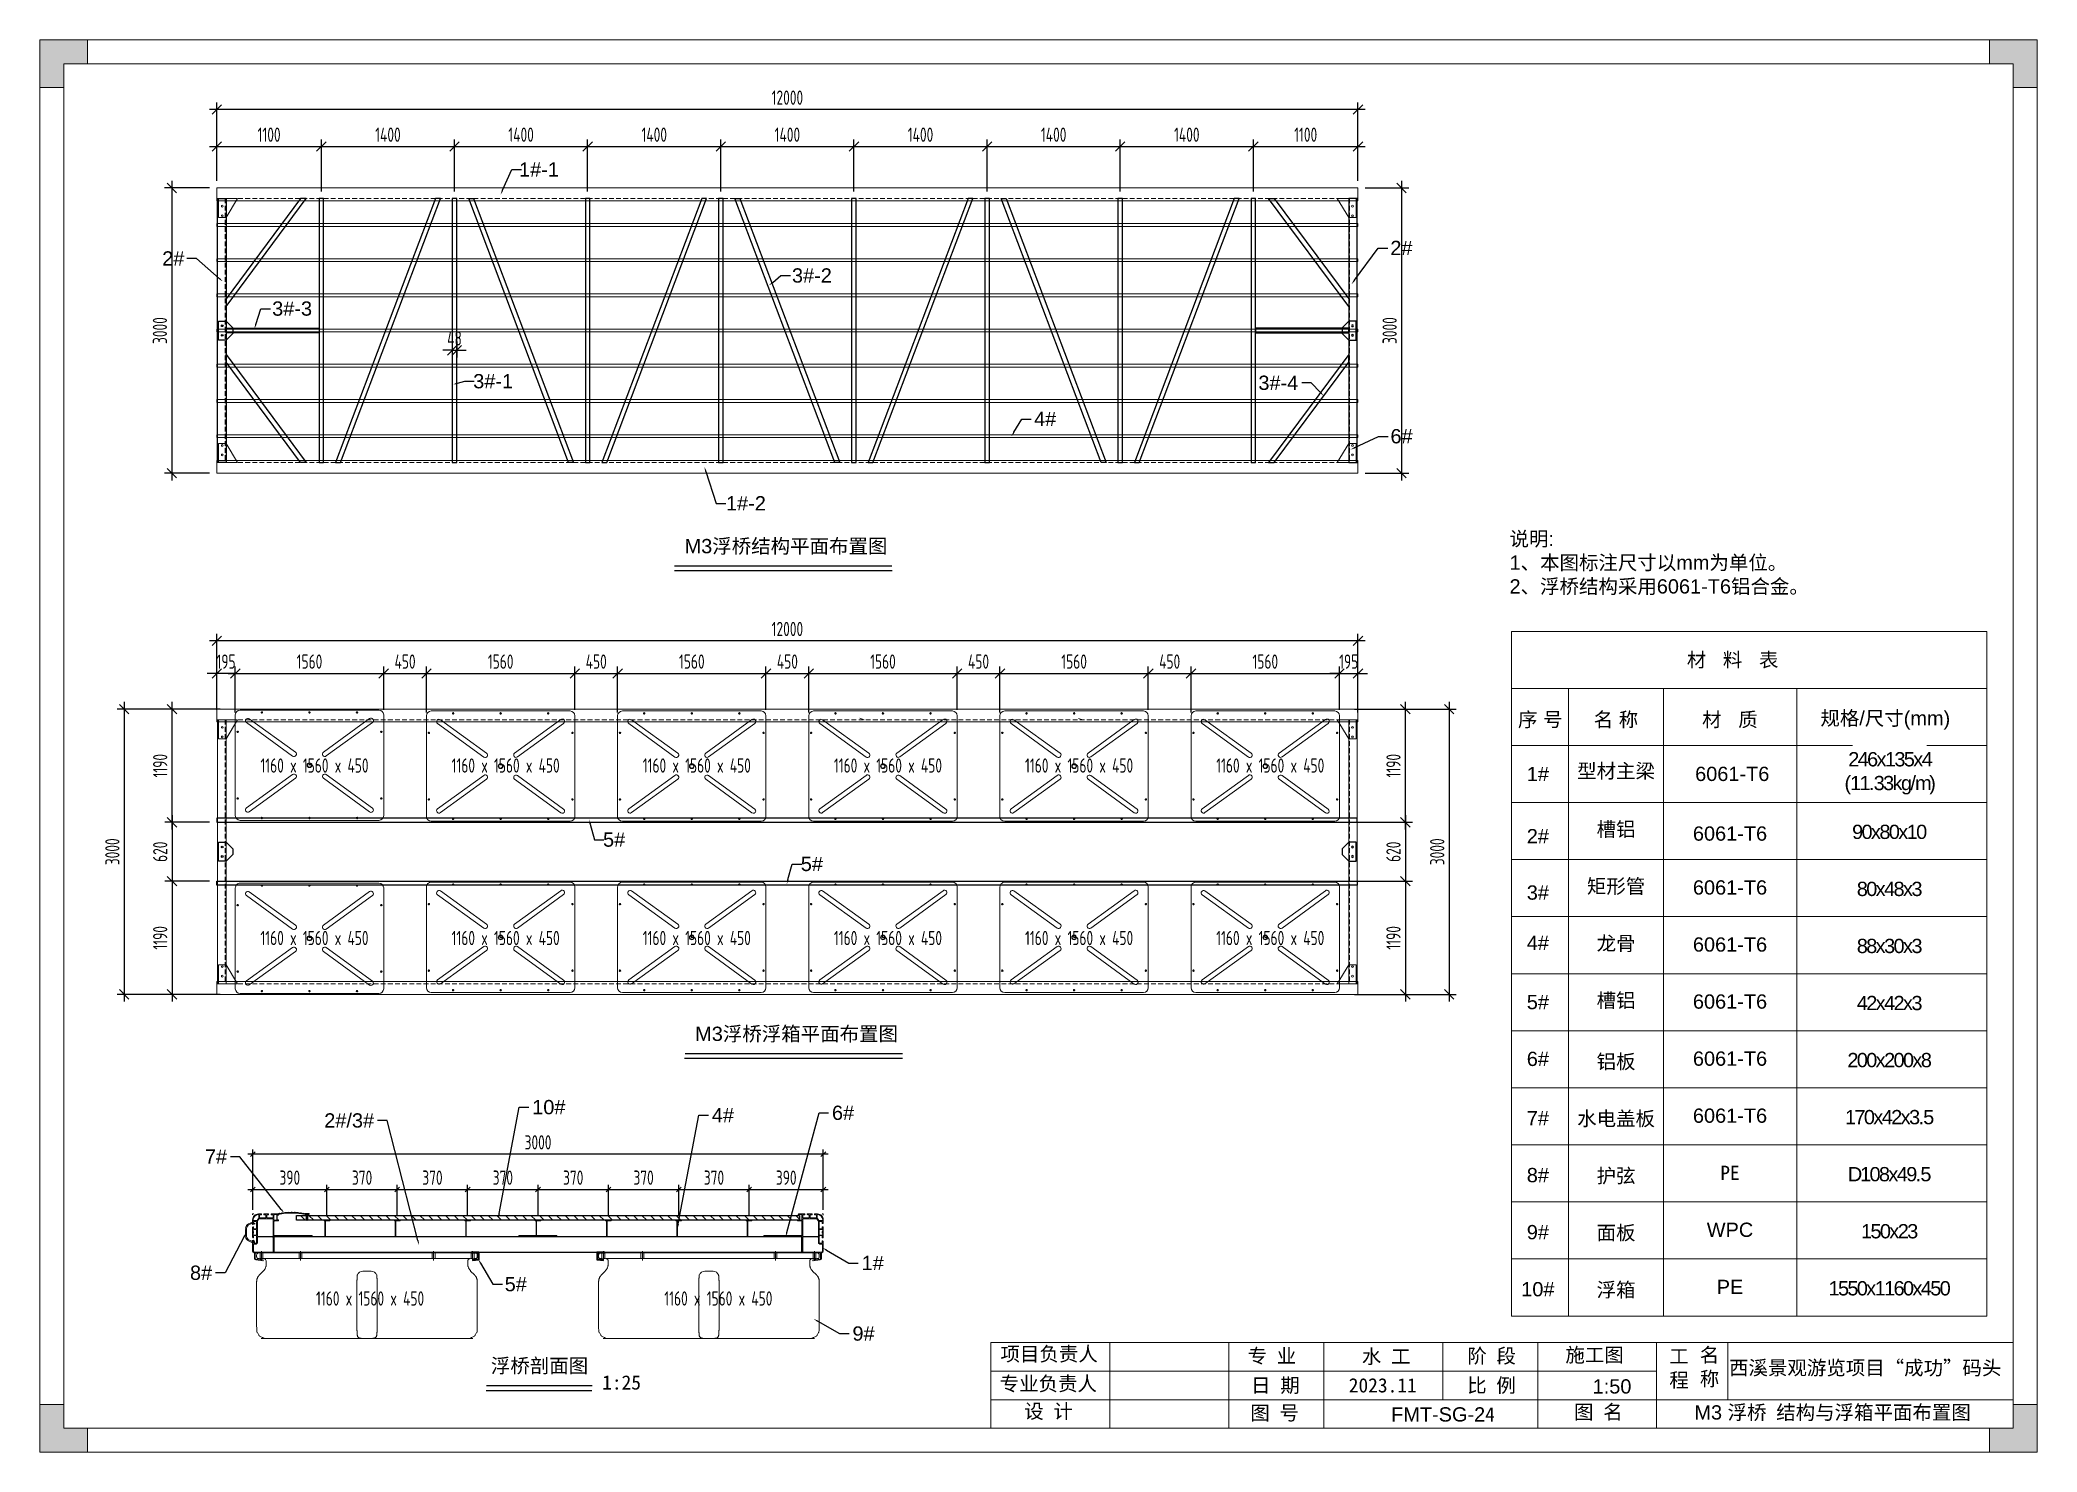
# Model space of a CAD drawing. Header units: millimetres. Extents: x 4 to 2106212, y -117026 to 198097.
# Drawn here: x 1991347 to 2012346, y 175267 to 190117 of the extents above; entities that cross this region are included whole.
import ezdxf
from ezdxf import colors
from ezdxf.entities.mleader import LeaderData, LeaderLine
from ezdxf.math import Vec2, Vec3

# ---------------------------------------------------------------- set-up
doc = ezdxf.new("R2010")
doc.units = ezdxf.units.MM
for name, pattern in [('CENTER', [0.6, 0.375, -0.075, 0.075, -0.075]), ('DASHED', [0.75, 0.5, -0.25]), ('HIDDEN', [9.525, 6.35, -3.175])]:
    doc.linetypes.add(name, pattern=pattern)
for name, color, linetype in [('00打印图框', 255, 'Continuous'), ('卡槽', 242, 'Continuous'), ('标注', 9, 'Continuous'), ('连接端梁', 130, 'Continuous'), ('铝横梁', 220, 'Continuous'), ('铺板', 42, 'Continuous')]:
    doc.layers.add(name, color=color, linetype=linetype)
for name, color, linetype, lineweight in [('0dim', 6, 'Continuous', 9), ('dim', 6, 'Continuous', 13), ('加强板', 140, 'Continuous', 18), ('图框', 7, 'Continuous', 13), ('型材', 7, 'Continuous', 15), ('文本', 3, 'Continuous', 13), ('浮箱', 160, 'Continuous', 20), ('铝型材', 7, 'Continuous', 13), ('铝龙骨', 7, 'Continuous', 9)]:
    doc.layers.add(name, color=color, linetype=linetype, lineweight=lineweight)
doc.styles.add('Arial', font='arial.ttf')
doc.styles.add('hztxt', font='ros1.shx', dxfattribs={"width": 0.8, "bigfont": 'hztxt.shx'})
doc.styles.get("Standard").update_dxf_attribs({"font": 'arial.ttf'})
doc.dimstyles.new('DIM-50', dxfattribs={"dimscale": 50, "dimtxt": 3, "dimasz": 2, "dimexe": 1.5, "dimexo": 1.5, "dimgap": 1, "dimtad": 1, "dimdec": 1, "dimdsep": 46, "dimtxsty": 'hztxt', "dimblk": 'OBLIQUE', "dimcen": 0, "dimdle": 1.5, "dimclrd": 9, "dimclre": 9, "dimclrt": 2, "dimadec": 1, "dimazin": 0, "dimtfac": 1, "dimtdec": 1, "dimtix": 1, "dimtmove": 2, "dimatfit": 3, "dimldrblk": 'OBLIQUE', "dimfxl": 15, "dimtolj": 1, "dimtzin": 0, "dimarcsym": 1})
doc.dimstyles.new('DIM-50-SC0.5', dxfattribs={"dimscale": 50, "dimtxt": 3, "dimasz": 1, "dimexe": 1, "dimexo": 1, "dimgap": 1, "dimtad": 1, "dimdec": 1, "dimlfac": 0.5, "dimdsep": 46, "dimtxsty": 'hztxt', "dimblk": 'OBLIQUE', "dimcen": 0, "dimdle": 1, "dimclrd": 9, "dimclre": 9, "dimclrt": 2, "dimadec": 1, "dimazin": 0, "dimtfac": 1, "dimtdec": 1, "dimtix": 1, "dimtmove": 2, "dimatfit": 3, "dimldrblk": 'OBLIQUE', "dimfxl": 15, "dimtolj": 1, "dimtzin": 0, "dimarcsym": 1})

msp = doc.modelspace()

# ---------------------------------------------------------------- texts
at = {"layer": '00打印图框', "color": 6, "char_height": 150, "style": 'Arial'}
for s, width, insert, attachment_point in [('M3{\\fSimSun|b0|i0|c134|p2;浮桥结构平面布置图}', 2482.93285, (2000257.39, 184869.4828), 3), ('M3{\\fSimSun|b0|i0|c134|p2;浮桥浮箱平面布置图}', 2360.692362, (2000368.9434, 179740.7419), 3), ('{\\fSimSun|b0|i0|c134|p2;浮桥剖面图}', 1351.200335, (1996087.9827, 176250.1868), 1), ('{\\fSimSun|b0|i0|c134|p2;1:25}', 422.350013, (1997258.6042, 176074.1045), 1)]:
    msp.add_mtext_dynamic_manual_height_columns(s, width=width, gutter_width=18.75, heights=[0], dxfattribs=dict(at, insert=insert, attachment_point=attachment_point))
at = {"layer": '文本', "insert": (2006799.3843, 184945.9148), "char_height": 150, "attachment_point": 1, "style": 'Arial'}
msp.add_mtext_dynamic_manual_height_columns('{\\fSimSun|b0|i0|c134|p2;说明}:\\P1{\\fSimSun|b0|i0|c134|p2;、本图标注尺寸以}mm{\\fSimSun|b0|i0|c134|p2;为单位。\\P}2{\\fSimSun|b0|i0|c134|p2;、浮桥结构采用}6061-T6{\\fSimSun|b0|i0|c134|p2;铝合金。}', width=4070.735014, gutter_width=12.5, heights=[0], dxfattribs=at)
at = {"layer": '文本', "char_height": 150, "attachment_point": 5, "style": 'Arial'}
for s, insert in [(' 材   料   表 ', (2009116.014, 183590.5067)), ('序 号', (2007122.4716, 182962.4473)), ('名 称', (2007918.7528, 182962.4473)), ('材   质', (2009116.902, 182962.4473)), ('规格/尺寸(mm)', (2010750.5805, 182962.4473)), ('型材主梁', (2007919.7052, 182421.6215)), ('1#', (2007097.4565, 182397.449)), ('6061-T6', (2009141.3842, 182398.0399)), ('槽铝', (2007919.7052, 181808.6054)), ('2#', (2007097.4565, 181743.8311)), ('6061-T6', (2009117.8552, 181770.4426)), ('3#', (2007097.4565, 181150.2136)), ('{\\fSimSun|b0|i0|c134|p2;矩形管}', (2007919.7052, 181208.6054)), ('6061-T6', (2009117.8552, 181203.7675)), ('4#', (2007097.4565, 180622.2139)), ('龙骨', (2007919.7052, 180608.6054)), ('6061-T6', (2009117.8552, 180603.7675)), ('5#', (2007097.4565, 179998.5026)), ('槽铝', (2007919.7052, 180008.6054)), ('6061-T6', (2009117.8552, 180003.7675)), ('6#', (2007097.4565, 179401.0825)), ('铝板', (2007919.7052, 179365.0657)), ('6061-T6', (2009117.8552, 179403.7675)), ('7#', (2007097.4565, 178778.981)), ('{\\fSimSun|b0|i0|c134|p2;水电盖板}', (2007919.7052, 178765.0657)), ('6061-T6', (2009117.8552, 178803.7675)), ('8#', (2007097.4565, 178178.981)), ('护弦', (2007919.7052, 178165.0657)), ('{\\fSimSun|b0|i0|c134|p2;PE}', (2009117.8552, 178203.7675)), ('面板', (2007919.7052, 177565.0657)), ('WPC', (2009117.8552, 177603.7675)), ('9#', (2007097.4565, 177578.981)), ('10#', (2007097.4565, 176978.981)), ('浮箱', (2007919.7052, 176965.0657)), ('PE', (2009117.8552, 177003.7675))]:
    msp.add_mtext(s, dxfattribs=dict(at, insert=insert))
at = {"layer": '文本', "color": 3, "char_height": 150, "style": 'hztxt'}
for insert, attachment_point in [((1994801.815, 182561.9562, -0.0005), 3), ((1996811.815, 182561.9562, -0.0005), 3), ((1998821.815, 182561.9562, -0.0005), 3), ((2000831.815, 182561.9562, -0.0005), 3), ((2002841.815, 182561.9562, -0.0005), 3), ((2004851.815, 182561.9562, -0.0005), 3), ((1994801.815, 180598.0228, -0.0005), 9), ((1996811.815, 180598.0228, -0.0005), 9), ((1998821.815, 180598.0228, -0.0005), 9), ((2000831.815, 180598.0228, -0.0005), 9), ((2002841.815, 180598.0228, -0.0005), 9), ((2004851.815, 180598.0228, -0.0005), 9), ((1995386.5819, 176807.1094, -0.0005), 9), ((1999048.6083, 176807.1094, -0.0005), 9)]:
    msp.add_mtext('\\pi41.0595;1160 x 1560 x 450          ', dxfattribs=dict(at, insert=insert, attachment_point=attachment_point))
at = {"layer": '文本', "color": 6}
note = msp.add_mtext_dynamic_manual_height_columns('{\\C256;1:50\\P}', width=120, gutter_width=0, heights=[124.0928, 0], dxfattribs=dict(at, insert=(2007553.435, 176032.665), char_height=150, attachment_point=1, style='Arial'))
at = {"layer": '文本', "color": 6, "insert": (2008743.3053, 175759.4224), "char_height": 150, "attachment_point": 1, "style": 'Arial'}
msp.add_mtext_dynamic_manual_height_columns('M3 {\\fSimSun|b0|i0|c134|p2;浮桥 结构与浮箱平面布置图}', width=3958.058362, gutter_width=18.75, heights=[0], dxfattribs=at)
at = {"layer": '文本', "color": 6}
note = msp.add_mtext_dynamic_manual_height_columns('{\\C256;FMT-SG-2\\fSimSun|b0|i0|c134|p2;4\\fArial|b0|i0|c134|p34;\\P}', width=120, gutter_width=0, heights=[124.0928, 0], dxfattribs=dict(at, insert=(2005434.1103, 175738.3364), char_height=150, attachment_point=1, style='Arial'))

# ---------------------------------------------------------------- blocks, each defined once
blk = doc.blocks.new('GW-TK')
at = {"layer": '图框', "linetype": 'Continuous', "lineweight": 0}
h = blk.add_hatch(color=256, dxfattribs=at)
h.dxf.hatch_style = 1
h.paths.add_polyline_path([(927183.55, 464715.01), (927183.55, 464705.01), (927188.55, 464705.01), (927188.55, 464710.01), (927193.56, 464710.01), (927193.56, 464715.01)])
h = blk.add_hatch(color=256, dxfattribs=at)
h.dxf.hatch_style = 1
h.paths.add_polyline_path([(927593.55, 464715.01), (927593.55, 464710.01), (927598.55, 464710.01), (927598.55, 464705.01), (927603.55, 464705.01), (927603.55, 464715.01)])
h = blk.add_hatch(color=256, dxfattribs=at)
h.dxf.hatch_style = 1
h.paths.add_polyline_path([(927193.56, 464418.01), (927193.56, 464423.01), (927188.55, 464423.01), (927188.55, 464428.01), (927183.55, 464428.01), (927183.55, 464418.01)])
h = blk.add_hatch(color=256, dxfattribs=at)
h.dxf.hatch_style = 1
h.paths.add_polyline_path([(927603.55, 464418.01), (927603.55, 464428.01), (927598.55, 464428.01), (927598.55, 464423.01), (927593.55, 464423.01), (927593.55, 464418.01)])
at = {"layer": '图框', "linetype": 'Continuous'}
for p, q in [((927383.55, 464441.02), (927383.55, 464423.01)), ((927408.55, 464441.02), (927408.55, 464423.01)), ((927433.55, 464441.02), (927433.55, 464423.01)), ((927453.55, 464441.02), (927453.55, 464423.01)), ((927478.55, 464441.02), (927478.55, 464429.01)), ((927498.55, 464441.02), (927498.55, 464423.01)), ((927523.55, 464441.02), (927523.55, 464423.01)), ((927538.55, 464441.02), (927538.55, 464429.01)), ((927383.55, 464435.01), (927523.55, 464435.01)), ((927451.56, 464429.01), (927383.55, 464429.01)), ((927383.55, 464429.01), (927598.55, 464429.01))]:
    blk.add_line(p, q, dxfattribs=at)
at = {"layer": '图框', "linetype": 'Continuous', "lineweight": 0}
for points in [[(927188.55, 464705.01), (927188.55, 464710.01), (927193.56, 464710.01), (927193.56, 464715.01), (927183.55, 464715.01), (927183.55, 464705.01)], [(927598.55, 464705.01), (927598.55, 464710.01), (927593.55, 464710.01), (927593.55, 464715.01), (927603.55, 464715.01), (927603.55, 464705.01)], [(927188.55, 464428.01), (927188.55, 464423.01), (927193.56, 464423.01), (927193.56, 464418.01), (927183.55, 464418.01), (927183.55, 464428.01)], [(927598.55, 464428.01), (927598.55, 464423.01), (927593.55, 464423.01), (927593.55, 464418.01), (927603.55, 464418.01), (927603.55, 464428.01)]]:
    blk.add_lwpolyline(points, close=True, dxfattribs=at)
at = {"layer": '图框'}
for points in [[(927183.55, 464715.01), (927603.55, 464715.01), (927603.55, 464418.01), (927183.55, 464418.01)], [(927188.55, 464710.01), (927598.55, 464710.01), (927598.55, 464423.01), (927188.55, 464423.01)]]:
    blk.add_lwpolyline(points, close=True, dxfattribs=at)
at = {"layer": '图框', "linetype": 'Continuous'}
blk.add_lwpolyline([(927383.55, 464441.02), (927598.55, 464441.02)], dxfattribs=at)
at = {"layer": '图框', "linetype": 'Continuous', "char_height": 3, "attachment_point": 1}
for s, width, heights, insert in [('{\\fSimSun|b0|i0|c134|p2;项目负责人}', 26.0225, [0], (927385.56, 464440.15)), ('{\\fSimSun|b0|i0|c134|p2;专 业}', 12.8345, [0], (927437.53, 464439.73)), ('{\\fSimSun|b0|i0|c134|p2;阶 段}', 17.4775, [0], (927483.73, 464439.73)), ('{\\fSimSun|b0|i0|c134|p2;工 程}', 5.2119, [0], (927526.21, 464439.66)), ('{\\fSimSun|b0|i0|c134|p2;名 称}', 5.2119, [0], (927532.62, 464439.93)), ('{\\fSimSun|b0|i0|c134|p2;专业负责人}', 24.6361, [2.04], (927385.39, 464433.9)), ('{\\fSimSun|b0|i0|c134|p2;日 期}', 11.224, [0], (927438.25, 464433.55)), ('{\\fSimSun|b0|i0|c134|p2;比 例}', 10.9146, [0], (927483.71, 464433.55)), ('{\\fSimSun|b0|i0|c134|p2;设 计}', 16.2353, [0], (927390.55, 464428.09)), ('{\\fSimSun|b0|i0|c134|p2;图 号}', 23.6261, [0], (927438.11, 464427.75)), ('{\\fSimSun|b0|i0|c134|p2;图 名}', 12.066, [0], (927506.19, 464427.94))]:
    blk.add_mtext_dynamic_manual_height_columns(s, width=width, gutter_width=17.5, heights=heights, dxfattribs=dict(at, insert=insert))
at = {"layer": '图框', "color": 3, "linetype": 'Continuous', "char_height": 3, "attachment_point": 1}
for s, width, insert in [('{\\fSimSun|b0|i0|c134|p2;水 工}', 11.224, (927461.55, 464439.63)), ('\\pt9;{\\fSimSun|b0|i0|c134|p2;施工图}', 18.6303, (927504.36, 464439.94)), ('\\pt9;{\\fSimSun|b0|i0|c134|p2;西溪景观游览项目“成功”码头}', 60.0149, (927538.77, 464437.24)), ('{\\fSimSun|b0|i0|c134|p2;2023.11}', 11.224, (927458.8, 464433.55))]:
    blk.add_mtext_dynamic_manual_height_columns(s, width=width, gutter_width=17.5, heights=[0], dxfattribs=dict(at, insert=insert))
blk = doc.blocks.new('_Oblique')
at = {"color": 0, "linetype": 'ByBlock', "lineweight": -2}
blk.add_line((-0.5, -0.5), (0.5, 0.5), dxfattribs=at)
blk = doc.blocks.new('*D2912')
at = {"layer": 'Defpoints', "color": 0, "transparency": 16777216}
for p in [(1993206, 183798), (1993206, 183080, 0), (2005206, 183080)]:
    blk.add_point(p, dxfattribs=at)
at = {"layer": '标注', "color": 9, "lineweight": -2, "transparency": 16777216}
for p, q in [((2005281, 183798), (1993131, 183798)), ((1993206, 183155), (1993206, 183873)), ((2005206, 183155), (2005206, 183873))]:
    blk.add_line(p, q, dxfattribs=at)
at = {"layer": '标注', "color": 9, "lineweight": -2, "transparency": 16777216, "xscale": 100, "yscale": 100, "zscale": 100, "rotation": 180}
blk.add_blockref('_Oblique', (1993206, 183798), dxfattribs=at)
at = {"layer": '标注', "color": 9, "lineweight": -2, "transparency": 16777216, "xscale": 100, "yscale": 100, "zscale": 100}
blk.add_blockref('_Oblique', (2005206, 183798), dxfattribs=at)
at = {"layer": '标注', "color": 2, "transparency": 16777216, "insert": (1999206, 183923), "char_height": 150, "attachment_point": 5, "style": 'hztxt'}
blk.add_mtext('\\A1;12000', dxfattribs=at)
blk = doc.blocks.new('*D2913')
at = {"layer": 'Defpoints', "color": 0, "transparency": 16777216}
for p in [(1993206, 183455), (1993206, 182998, 0), (1993401, 182969, 0)]:
    blk.add_point(p, dxfattribs=at)
at = {"layer": '标注', "color": 9, "lineweight": -2, "transparency": 16777216}
for p, q in [((1993206, 183455), (1993106, 183455)), ((1993206, 183073), (1993206, 183530)), ((1993401, 183455), (1993206, 183455)), ((1993401, 183044), (1993401, 183530)), ((1993401, 183455), (1993501, 183455))]:
    blk.add_line(p, q, dxfattribs=at)
at = {"layer": '标注', "color": 9, "lineweight": -2, "transparency": 16777216, "xscale": 100, "yscale": 100, "zscale": 100}
blk.add_blockref('_Oblique', (1993206, 183455), dxfattribs=at)
at = {"layer": '标注', "color": 9, "lineweight": -2, "transparency": 16777216, "xscale": 100, "yscale": 100, "zscale": 100, "rotation": 180}
blk.add_blockref('_Oblique', (1993401, 183455), dxfattribs=at)
at = {"layer": '标注', "color": 2, "transparency": 16777216, "insert": (1993303, 183580), "char_height": 150, "attachment_point": 5, "style": 'hztxt'}
blk.add_mtext('\\A1;195', dxfattribs=at)
blk = doc.blocks.new('*D2914')
at = {"layer": 'Defpoints', "color": 0, "transparency": 16777216}
for p in [(1994961, 183455), (1993401, 182969, 0), (1994961, 182998, 0)]:
    blk.add_point(p, dxfattribs=at)
at = {"layer": '标注', "color": 9, "lineweight": -2, "transparency": 16777216}
for p, q in [((1993326, 183455), (1995036, 183455)), ((1993401, 183044), (1993401, 183530)), ((1994961, 183073), (1994961, 183530))]:
    blk.add_line(p, q, dxfattribs=at)
at = {"layer": '标注', "color": 9, "lineweight": -2, "transparency": 16777216, "xscale": 100, "yscale": 100, "zscale": 100, "rotation": 180}
blk.add_blockref('_Oblique', (1993401, 183455), dxfattribs=at)
at = {"layer": '标注', "color": 9, "lineweight": -2, "transparency": 16777216, "xscale": 100, "yscale": 100, "zscale": 100}
blk.add_blockref('_Oblique', (1994961, 183455), dxfattribs=at)
at = {"layer": '标注', "color": 2, "transparency": 16777216, "insert": (1994181, 183580), "char_height": 150, "attachment_point": 5, "style": 'hztxt'}
blk.add_mtext('\\A1;1560', dxfattribs=at)
blk = doc.blocks.new('*D2915')
at = {"layer": 'Defpoints', "color": 0, "transparency": 16777216}
for p in [(1995411, 183455), (1994961, 182998, 0), (1995411, 182969, 0)]:
    blk.add_point(p, dxfattribs=at)
at = {"layer": '标注', "color": 9, "lineweight": -2, "transparency": 16777216}
for p, q in [((1994886, 183455), (1995486, 183455)), ((1994961, 183073), (1994961, 183530)), ((1995411, 183044), (1995411, 183530))]:
    blk.add_line(p, q, dxfattribs=at)
at = {"layer": '标注', "color": 9, "lineweight": -2, "transparency": 16777216, "xscale": 100, "yscale": 100, "zscale": 100, "rotation": 180}
blk.add_blockref('_Oblique', (1994961, 183455), dxfattribs=at)
at = {"layer": '标注', "color": 9, "lineweight": -2, "transparency": 16777216, "xscale": 100, "yscale": 100, "zscale": 100}
blk.add_blockref('_Oblique', (1995411, 183455), dxfattribs=at)
at = {"layer": '标注', "color": 2, "transparency": 16777216, "insert": (1995186, 183580), "char_height": 150, "attachment_point": 5, "style": 'hztxt'}
blk.add_mtext('\\A1;450', dxfattribs=at)
blk = doc.blocks.new('*D2916')
at = {"layer": 'Defpoints', "color": 0, "transparency": 16777216}
for p in [(1996971, 183455), (1995411, 182969, 0), (1996971, 182998, 0)]:
    blk.add_point(p, dxfattribs=at)
at = {"layer": '标注', "color": 9, "lineweight": -2, "transparency": 16777216}
for p, q in [((1995336, 183455), (1997046, 183455)), ((1995411, 183044), (1995411, 183530)), ((1996971, 183073), (1996971, 183530))]:
    blk.add_line(p, q, dxfattribs=at)
at = {"layer": '标注', "color": 9, "lineweight": -2, "transparency": 16777216, "xscale": 100, "yscale": 100, "zscale": 100, "rotation": 180}
blk.add_blockref('_Oblique', (1995411, 183455), dxfattribs=at)
at = {"layer": '标注', "color": 9, "lineweight": -2, "transparency": 16777216, "xscale": 100, "yscale": 100, "zscale": 100}
blk.add_blockref('_Oblique', (1996971, 183455), dxfattribs=at)
at = {"layer": '标注', "color": 2, "transparency": 16777216, "insert": (1996191, 183580), "char_height": 150, "attachment_point": 5, "style": 'hztxt'}
blk.add_mtext('\\A1;1560', dxfattribs=at)
blk = doc.blocks.new('*D2917')
at = {"layer": 'Defpoints', "color": 0, "transparency": 16777216}
for p in [(1997421, 183455), (1996971, 182998, 0), (1997421, 182969, 0)]:
    blk.add_point(p, dxfattribs=at)
at = {"layer": '标注', "color": 9, "lineweight": -2, "transparency": 16777216}
for p, q in [((1996896, 183455), (1997496, 183455)), ((1996971, 183073), (1996971, 183530)), ((1997421, 183044), (1997421, 183530))]:
    blk.add_line(p, q, dxfattribs=at)
at = {"layer": '标注', "color": 9, "lineweight": -2, "transparency": 16777216, "xscale": 100, "yscale": 100, "zscale": 100, "rotation": 180}
blk.add_blockref('_Oblique', (1996971, 183455), dxfattribs=at)
at = {"layer": '标注', "color": 9, "lineweight": -2, "transparency": 16777216, "xscale": 100, "yscale": 100, "zscale": 100}
blk.add_blockref('_Oblique', (1997421, 183455), dxfattribs=at)
at = {"layer": '标注', "color": 2, "transparency": 16777216, "insert": (1997196, 183580), "char_height": 150, "attachment_point": 5, "style": 'hztxt'}
blk.add_mtext('\\A1;450', dxfattribs=at)
blk = doc.blocks.new('*D2918')
at = {"layer": 'Defpoints', "color": 0, "transparency": 16777216}
for p in [(1998981, 183455), (1997421, 182969, 0), (1998981, 182998, 0)]:
    blk.add_point(p, dxfattribs=at)
at = {"layer": '标注', "color": 9, "lineweight": -2, "transparency": 16777216}
for p, q in [((1997346, 183455), (1999056, 183455)), ((1997421, 183044), (1997421, 183530)), ((1998981, 183073), (1998981, 183530))]:
    blk.add_line(p, q, dxfattribs=at)
at = {"layer": '标注', "color": 9, "lineweight": -2, "transparency": 16777216, "xscale": 100, "yscale": 100, "zscale": 100, "rotation": 180}
blk.add_blockref('_Oblique', (1997421, 183455), dxfattribs=at)
at = {"layer": '标注', "color": 9, "lineweight": -2, "transparency": 16777216, "xscale": 100, "yscale": 100, "zscale": 100}
blk.add_blockref('_Oblique', (1998981, 183455), dxfattribs=at)
at = {"layer": '标注', "color": 2, "transparency": 16777216, "insert": (1998201, 183580), "char_height": 150, "attachment_point": 5, "style": 'hztxt'}
blk.add_mtext('\\A1;1560', dxfattribs=at)
blk = doc.blocks.new('*D2919')
at = {"layer": 'Defpoints', "color": 0, "transparency": 16777216}
for p in [(1999431, 183455), (1998981, 182998, 0), (1999431, 182969, 0)]:
    blk.add_point(p, dxfattribs=at)
at = {"layer": '标注', "color": 9, "lineweight": -2, "transparency": 16777216}
for p, q in [((1998906, 183455), (1999506, 183455)), ((1998981, 183073), (1998981, 183530)), ((1999431, 183044), (1999431, 183530))]:
    blk.add_line(p, q, dxfattribs=at)
at = {"layer": '标注', "color": 9, "lineweight": -2, "transparency": 16777216, "xscale": 100, "yscale": 100, "zscale": 100, "rotation": 180}
blk.add_blockref('_Oblique', (1998981, 183455), dxfattribs=at)
at = {"layer": '标注', "color": 9, "lineweight": -2, "transparency": 16777216, "xscale": 100, "yscale": 100, "zscale": 100}
blk.add_blockref('_Oblique', (1999431, 183455), dxfattribs=at)
at = {"layer": '标注', "color": 2, "transparency": 16777216, "insert": (1999206, 183580), "char_height": 150, "attachment_point": 5, "style": 'hztxt'}
blk.add_mtext('\\A1;450', dxfattribs=at)
blk = doc.blocks.new('*D2920')
at = {"layer": 'Defpoints', "color": 0, "transparency": 16777216}
for p in [(2000991, 183455), (1999431, 182969, 0), (2000991, 182998, 0)]:
    blk.add_point(p, dxfattribs=at)
at = {"layer": '标注', "color": 9, "lineweight": -2, "transparency": 16777216}
for p, q in [((1999356, 183455), (2001066, 183455)), ((1999431, 183044), (1999431, 183530)), ((2000991, 183073), (2000991, 183530))]:
    blk.add_line(p, q, dxfattribs=at)
at = {"layer": '标注', "color": 9, "lineweight": -2, "transparency": 16777216, "xscale": 100, "yscale": 100, "zscale": 100, "rotation": 180}
blk.add_blockref('_Oblique', (1999431, 183455), dxfattribs=at)
at = {"layer": '标注', "color": 9, "lineweight": -2, "transparency": 16777216, "xscale": 100, "yscale": 100, "zscale": 100}
blk.add_blockref('_Oblique', (2000991, 183455), dxfattribs=at)
at = {"layer": '标注', "color": 2, "transparency": 16777216, "insert": (2000211, 183580), "char_height": 150, "attachment_point": 5, "style": 'hztxt'}
blk.add_mtext('\\A1;1560', dxfattribs=at)
blk = doc.blocks.new('*D2921')
at = {"layer": 'Defpoints', "color": 0, "transparency": 16777216}
for p in [(2001441, 183455), (2000991, 182998, 0), (2001441, 182969, 0)]:
    blk.add_point(p, dxfattribs=at)
at = {"layer": '标注', "color": 9, "lineweight": -2, "transparency": 16777216}
for p, q in [((2000916, 183455), (2001516, 183455)), ((2000991, 183073), (2000991, 183530)), ((2001441, 183044), (2001441, 183530))]:
    blk.add_line(p, q, dxfattribs=at)
at = {"layer": '标注', "color": 9, "lineweight": -2, "transparency": 16777216, "xscale": 100, "yscale": 100, "zscale": 100, "rotation": 180}
blk.add_blockref('_Oblique', (2000991, 183455), dxfattribs=at)
at = {"layer": '标注', "color": 9, "lineweight": -2, "transparency": 16777216, "xscale": 100, "yscale": 100, "zscale": 100}
blk.add_blockref('_Oblique', (2001441, 183455), dxfattribs=at)
at = {"layer": '标注', "color": 2, "transparency": 16777216, "insert": (2001216, 183580), "char_height": 150, "attachment_point": 5, "style": 'hztxt'}
blk.add_mtext('\\A1;450', dxfattribs=at)
blk = doc.blocks.new('*D2922')
at = {"layer": 'Defpoints', "color": 0, "transparency": 16777216}
for p in [(2003001, 183455), (2001441, 182969, 0), (2003001, 182998, 0)]:
    blk.add_point(p, dxfattribs=at)
at = {"layer": '标注', "color": 9, "lineweight": -2, "transparency": 16777216}
for p, q in [((2001366, 183455), (2003076, 183455)), ((2001441, 183044), (2001441, 183530)), ((2003001, 183073), (2003001, 183530))]:
    blk.add_line(p, q, dxfattribs=at)
at = {"layer": '标注', "color": 9, "lineweight": -2, "transparency": 16777216, "xscale": 100, "yscale": 100, "zscale": 100, "rotation": 180}
blk.add_blockref('_Oblique', (2001441, 183455), dxfattribs=at)
at = {"layer": '标注', "color": 9, "lineweight": -2, "transparency": 16777216, "xscale": 100, "yscale": 100, "zscale": 100}
blk.add_blockref('_Oblique', (2003001, 183455), dxfattribs=at)
at = {"layer": '标注', "color": 2, "transparency": 16777216, "insert": (2002221, 183580), "char_height": 150, "attachment_point": 5, "style": 'hztxt'}
blk.add_mtext('\\A1;1560', dxfattribs=at)
blk = doc.blocks.new('*D2923')
at = {"layer": 'Defpoints', "color": 0, "transparency": 16777216}
for p in [(2003451, 183455), (2003001, 182998, 0), (2003451, 182969, 0)]:
    blk.add_point(p, dxfattribs=at)
at = {"layer": '标注', "color": 9, "lineweight": -2, "transparency": 16777216}
for p, q in [((2002926, 183455), (2003526, 183455)), ((2003001, 183073), (2003001, 183530)), ((2003451, 183044), (2003451, 183530))]:
    blk.add_line(p, q, dxfattribs=at)
at = {"layer": '标注', "color": 9, "lineweight": -2, "transparency": 16777216, "xscale": 100, "yscale": 100, "zscale": 100, "rotation": 180}
blk.add_blockref('_Oblique', (2003001, 183455), dxfattribs=at)
at = {"layer": '标注', "color": 9, "lineweight": -2, "transparency": 16777216, "xscale": 100, "yscale": 100, "zscale": 100}
blk.add_blockref('_Oblique', (2003451, 183455), dxfattribs=at)
at = {"layer": '标注', "color": 2, "transparency": 16777216, "insert": (2003226, 183580), "char_height": 150, "attachment_point": 5, "style": 'hztxt'}
blk.add_mtext('\\A1;450', dxfattribs=at)
blk = doc.blocks.new('*D2924')
at = {"layer": 'Defpoints', "color": 0, "transparency": 16777216}
for p in [(2005011, 183455), (2003451, 182969, 0), (2005011, 182998, 0)]:
    blk.add_point(p, dxfattribs=at)
at = {"layer": '标注', "color": 9, "lineweight": -2, "transparency": 16777216}
for p, q in [((2003376, 183455), (2005086, 183455)), ((2003451, 183044), (2003451, 183530)), ((2005011, 183073), (2005011, 183530))]:
    blk.add_line(p, q, dxfattribs=at)
at = {"layer": '标注', "color": 9, "lineweight": -2, "transparency": 16777216, "xscale": 100, "yscale": 100, "zscale": 100, "rotation": 180}
blk.add_blockref('_Oblique', (2003451, 183455), dxfattribs=at)
at = {"layer": '标注', "color": 9, "lineweight": -2, "transparency": 16777216, "xscale": 100, "yscale": 100, "zscale": 100}
blk.add_blockref('_Oblique', (2005011, 183455), dxfattribs=at)
at = {"layer": '标注', "color": 2, "transparency": 16777216, "insert": (2004231, 183580), "char_height": 150, "attachment_point": 5, "style": 'hztxt'}
blk.add_mtext('\\A1;1560', dxfattribs=at)
blk = doc.blocks.new('*D2925')
at = {"layer": 'Defpoints', "color": 0, "transparency": 16777216}
for p in [(2005206, 183455), (2005011, 182998, 0), (2005206, 182969, 0)]:
    blk.add_point(p, dxfattribs=at)
at = {"layer": '标注', "color": 9, "lineweight": -2, "transparency": 16777216}
for p, q in [((2005011, 183455), (2004911, 183455)), ((2005011, 183073), (2005011, 183530)), ((2005011, 183455), (2005206, 183455)), ((2005206, 183044), (2005206, 183530)), ((2005206, 183455), (2005306, 183455))]:
    blk.add_line(p, q, dxfattribs=at)
at = {"layer": '标注', "color": 9, "lineweight": -2, "transparency": 16777216, "xscale": 100, "yscale": 100, "zscale": 100}
blk.add_blockref('_Oblique', (2005011, 183455), dxfattribs=at)
at = {"layer": '标注', "color": 9, "lineweight": -2, "transparency": 16777216, "xscale": 100, "yscale": 100, "zscale": 100, "rotation": 180}
blk.add_blockref('_Oblique', (2005206, 183455), dxfattribs=at)
at = {"layer": '标注', "color": 2, "transparency": 16777216, "insert": (2005108, 183580), "char_height": 150, "attachment_point": 5, "style": 'hztxt'}
blk.add_mtext('\\A1;195', dxfattribs=at)
blk = doc.blocks.new('FX')
at = {"layer": '浮箱', "color": 5, "linetype": 'Continuous'}
for p, q in [((1949463, 183146, 0), (1950923, 183146, 0)), ((1949413, 182036, 0), (1949413, 183096, 0)), ((1950973, 183096, 0), (1950973, 182036, 0)), ((1950923, 181986, 0), (1949463, 181986, 0))]:
    blk.add_line(p, q, dxfattribs=at)
at = {"layer": '浮箱', "color": 1, "linetype": 'CENTER', "ltscale": 9.652}
for p, q in [((1949703, 183121, 0), (1949683, 183121, 0)), ((1949693, 183131, 0), (1949693, 183110, 0)), ((1950203, 183121, 0), (1950183, 183121, 0)), ((1950193, 183131, 0), (1950193, 183110, 0)), ((1950703, 183121, 0), (1950683, 183121, 0)), ((1950693, 183131, 0), (1950693, 183110, 0)), ((1949448, 182916, 0), (1949428, 182916, 0)), ((1949438, 182926, 0), (1949438, 182905, 0)), ((1950958, 182916, 0), (1950938, 182916, 0)), ((1950948, 182926, 0), (1950948, 182905, 0)), ((1949448, 182216, 0), (1949428, 182216, 0)), ((1949438, 182226, 0), (1949438, 182205, 0)), ((1950958, 182216, 0), (1950938, 182216, 0)), ((1950948, 182226, 0), (1950948, 182205, 0)), ((1949703, 182011, 0), (1949683, 182011, 0)), ((1949693, 182021, 0), (1949693, 182000, 0)), ((1950203, 182011, 0), (1950183, 182011, 0)), ((1950193, 182021, 0), (1950193, 182000, 0)), ((1950703, 182011, 0), (1950683, 182011, 0)), ((1950693, 182021, 0), (1950693, 182000, 0))]:
    blk.add_line(p, q, dxfattribs=at)
at = {"layer": '浮箱', "linetype": 'Continuous'}
for p, q in [((1950794, 183146, 0), (1950794, 183146, 0)), ((1950799, 183146, 0), (1950799, 183146, 0)), ((1950799, 183146, 0), (1950799, 183146, 0)), ((1950799, 183146, 0), (1950799, 183146, 0)), ((1950800, 183146, 0), (1950800, 183146, 0)), ((1950800, 183146, 0), (1950800, 183146, 0)), ((1950800, 183146, 0), (1950800, 183146, 0)), ((1950805, 183146, 0), (1950805, 183146, 0)), ((1949413, 182978, 0), (1949413, 182978, 0)), ((1949413, 182973, 0), (1949413, 182973, 0)), ((1949413, 182972, 0), (1949413, 182972, 0)), ((1949413, 182972, 0), (1949413, 182972, 0)), ((1949413, 182972, 0), (1949413, 182972, 0)), ((1949413, 182971, 0), (1949413, 182971, 0)), ((1949413, 182971, 0), (1949413, 182971, 0)), ((1949413, 182967, 0), (1949413, 182967, 0))]:
    blk.add_line(p, q, dxfattribs=at)
at = {"layer": '浮箱', "color": 5, "linetype": 'Continuous', "elevation": 0}
for points in [[(1949530, 183014, -1), (1949559, 183054), (1950045, 182703, -0.999989), (1950016, 182662), (1949530, 183014)], [(1950855, 183016, 1), (1950825, 183057), (1950340, 182703, 0.999989), (1950369, 182663), (1950855, 183016)], [(1949530, 182117, 1), (1949559, 182077), (1950045, 182428, 0.999989), (1950016, 182469), (1949530, 182117)], [(1950855, 182115, -1), (1950825, 182075), (1950340, 182428, -0.999989), (1950369, 182468), (1950855, 182115)]]:
    blk.add_lwpolyline(points, format="xyb", dxfattribs=at)
blk.add_lwpolyline([(1950208, 182586), (1950208, 182586)], dxfattribs=at)
at = {"layer": '浮箱', "color": 9, "linetype": 'Continuous'}
for centre in [(1949693, 183121, 0), (1950193, 183121, 0), (1950693, 183121, 0), (1949438, 182916, 0), (1950948, 182916, 0), (1949438, 182216, 0), (1950948, 182216, 0), (1949693, 182011, 0), (1950193, 182011, 0), (1950693, 182011, 0)]:
    blk.add_circle(centre, 7.5, dxfattribs=at)
at = {"layer": '浮箱', "color": 5, "linetype": 'Continuous'}
for radius in [25, 20]:
    blk.add_circle((1950193, 182566, 0), radius, dxfattribs=at)
at = {"layer": '浮箱', "color": 5, "linetype": 'Continuous', "extrusion": (0, 0, -1)}
for centre, start, end in [((-1949463, 183096, 0), 0, 90), ((-1950923, 183096, 0), 90, 180), ((-1949463, 182036, 0), 270, 0), ((-1950923, 182036, 0), 180, 270)]:
    blk.add_arc(centre, 50, start, end, dxfattribs=at)
blk = doc.blocks.new('*D2942')
at = {"layer": 'Defpoints', "color": 0, "transparency": 16777216}
for p in [(1994306, 188996), (1993206, 188561), (1994306, 188449)]:
    blk.add_point(p, dxfattribs=at)
at = {"layer": '标注', "color": 9, "lineweight": -2, "transparency": 16777216}
for p, q in [((1993206, 188636), (1993206, 189071)), ((1994306, 188524), (1994306, 189071)), ((1993131, 188996), (1994381, 188996))]:
    blk.add_line(p, q, dxfattribs=at)
at = {"layer": '标注', "color": 9, "lineweight": -2, "transparency": 16777216, "xscale": 100, "yscale": 100, "zscale": 100, "rotation": 180}
blk.add_blockref('_Oblique', (1993206, 188996), dxfattribs=at)
at = {"layer": '标注', "color": 9, "lineweight": -2, "transparency": 16777216, "xscale": 100, "yscale": 100, "zscale": 100}
blk.add_blockref('_Oblique', (1994306, 188996), dxfattribs=at)
at = {"layer": '标注', "color": 2, "transparency": 16777216, "insert": (1993756, 189121), "char_height": 150, "attachment_point": 5, "style": 'hztxt'}
blk.add_mtext('\\A1;1100', dxfattribs=at)
blk = doc.blocks.new('*D2943')
at = {"layer": 'Defpoints', "color": 0, "transparency": 16777216}
for p in [(1999906, 188996), (1998506, 188449), (1999906, 188449)]:
    blk.add_point(p, dxfattribs=at)
at = {"layer": '标注', "color": 9, "lineweight": -2, "transparency": 16777216}
for p, q in [((1998506, 188524), (1998506, 189071)), ((1999906, 188524), (1999906, 189071)), ((1998431, 188996), (1999981, 188996))]:
    blk.add_line(p, q, dxfattribs=at)
at = {"layer": '标注', "color": 9, "lineweight": -2, "transparency": 16777216, "xscale": 100, "yscale": 100, "zscale": 100, "rotation": 180}
blk.add_blockref('_Oblique', (1998506, 188996), dxfattribs=at)
at = {"layer": '标注', "color": 9, "lineweight": -2, "transparency": 16777216, "xscale": 100, "yscale": 100, "zscale": 100}
blk.add_blockref('_Oblique', (1999906, 188996), dxfattribs=at)
at = {"layer": '标注', "color": 2, "transparency": 16777216, "insert": (1999206, 189121), "char_height": 150, "attachment_point": 5, "style": 'hztxt'}
blk.add_mtext('\\A1;1400', dxfattribs=at)
blk = doc.blocks.new('*D2944')
at = {"layer": 'Defpoints', "color": 0, "transparency": 16777216}
for p in [(2001306, 188996), (1999906, 188449), (2001306, 188449)]:
    blk.add_point(p, dxfattribs=at)
at = {"layer": '标注', "color": 9, "lineweight": -2, "transparency": 16777216}
for p, q in [((1999906, 188524), (1999906, 189071)), ((2001306, 188524), (2001306, 189071)), ((1999831, 188996), (2001381, 188996))]:
    blk.add_line(p, q, dxfattribs=at)
at = {"layer": '标注', "color": 9, "lineweight": -2, "transparency": 16777216, "xscale": 100, "yscale": 100, "zscale": 100, "rotation": 180}
blk.add_blockref('_Oblique', (1999906, 188996), dxfattribs=at)
at = {"layer": '标注', "color": 9, "lineweight": -2, "transparency": 16777216, "xscale": 100, "yscale": 100, "zscale": 100}
blk.add_blockref('_Oblique', (2001306, 188996), dxfattribs=at)
at = {"layer": '标注', "color": 2, "transparency": 16777216, "insert": (2000606, 189121), "char_height": 150, "attachment_point": 5, "style": 'hztxt'}
blk.add_mtext('\\A1;1400', dxfattribs=at)
blk = doc.blocks.new('*D2945')
at = {"layer": 'Defpoints', "color": 0, "transparency": 16777216}
for p in [(2002706, 188996), (2001306, 188449), (2002706, 188449)]:
    blk.add_point(p, dxfattribs=at)
at = {"layer": '标注', "color": 9, "lineweight": -2, "transparency": 16777216}
for p, q in [((2001306, 188524), (2001306, 189071)), ((2002706, 188524), (2002706, 189071)), ((2001231, 188996), (2002781, 188996))]:
    blk.add_line(p, q, dxfattribs=at)
at = {"layer": '标注', "color": 9, "lineweight": -2, "transparency": 16777216, "xscale": 100, "yscale": 100, "zscale": 100, "rotation": 180}
blk.add_blockref('_Oblique', (2001306, 188996), dxfattribs=at)
at = {"layer": '标注', "color": 9, "lineweight": -2, "transparency": 16777216, "xscale": 100, "yscale": 100, "zscale": 100}
blk.add_blockref('_Oblique', (2002706, 188996), dxfattribs=at)
at = {"layer": '标注', "color": 2, "transparency": 16777216, "insert": (2002006, 189121), "char_height": 150, "attachment_point": 5, "style": 'hztxt'}
blk.add_mtext('\\A1;1400', dxfattribs=at)
blk = doc.blocks.new('*D2946')
at = {"layer": 'Defpoints', "color": 0, "transparency": 16777216}
for p in [(2004106, 188996), (2002706, 188449), (2004106, 188449)]:
    blk.add_point(p, dxfattribs=at)
at = {"layer": '标注', "color": 9, "lineweight": -2, "transparency": 16777216}
for p, q in [((2002706, 188524), (2002706, 189071)), ((2004106, 188524), (2004106, 189071)), ((2002631, 188996), (2004181, 188996))]:
    blk.add_line(p, q, dxfattribs=at)
at = {"layer": '标注', "color": 9, "lineweight": -2, "transparency": 16777216, "xscale": 100, "yscale": 100, "zscale": 100, "rotation": 180}
blk.add_blockref('_Oblique', (2002706, 188996), dxfattribs=at)
at = {"layer": '标注', "color": 9, "lineweight": -2, "transparency": 16777216, "xscale": 100, "yscale": 100, "zscale": 100}
blk.add_blockref('_Oblique', (2004106, 188996), dxfattribs=at)
at = {"layer": '标注', "color": 2, "transparency": 16777216, "insert": (2003406, 189121), "char_height": 150, "attachment_point": 5, "style": 'hztxt'}
blk.add_mtext('\\A1;1400', dxfattribs=at)
blk = doc.blocks.new('*D2947')
at = {"layer": 'Defpoints', "color": 0, "transparency": 16777216}
for p in [(1993206, 189386), (1993206, 188561), (2005206, 188561)]:
    blk.add_point(p, dxfattribs=at)
at = {"layer": '标注', "color": 9, "lineweight": -2, "transparency": 16777216}
for p, q in [((1993206, 188636), (1993206, 189461)), ((2005206, 188636), (2005206, 189461)), ((2005281, 189386), (1993131, 189386))]:
    blk.add_line(p, q, dxfattribs=at)
at = {"layer": '标注', "color": 9, "lineweight": -2, "transparency": 16777216, "xscale": 100, "yscale": 100, "zscale": 100, "rotation": 180}
blk.add_blockref('_Oblique', (1993206, 189386), dxfattribs=at)
at = {"layer": '标注', "color": 9, "lineweight": -2, "transparency": 16777216, "xscale": 100, "yscale": 100, "zscale": 100}
blk.add_blockref('_Oblique', (2005206, 189386), dxfattribs=at)
at = {"layer": '标注', "color": 2, "transparency": 16777216, "insert": (1999206, 189511), "char_height": 150, "attachment_point": 5, "style": 'hztxt'}
blk.add_mtext('\\A1;12000', dxfattribs=at)
blk = doc.blocks.new('*D2948')
at = {"layer": 'Defpoints', "color": 0, "transparency": 16777216}
for p in [(1995706, 188996), (1994306, 188449), (1995706, 188449)]:
    blk.add_point(p, dxfattribs=at)
at = {"layer": '标注', "color": 9, "lineweight": -2, "transparency": 16777216}
for p, q in [((1994306, 188524), (1994306, 189071)), ((1995706, 188524), (1995706, 189071)), ((1994231, 188996), (1995781, 188996))]:
    blk.add_line(p, q, dxfattribs=at)
at = {"layer": '标注', "color": 9, "lineweight": -2, "transparency": 16777216, "xscale": 100, "yscale": 100, "zscale": 100, "rotation": 180}
blk.add_blockref('_Oblique', (1994306, 188996), dxfattribs=at)
at = {"layer": '标注', "color": 9, "lineweight": -2, "transparency": 16777216, "xscale": 100, "yscale": 100, "zscale": 100}
blk.add_blockref('_Oblique', (1995706, 188996), dxfattribs=at)
at = {"layer": '标注', "color": 2, "transparency": 16777216, "insert": (1995006, 189121), "char_height": 150, "attachment_point": 5, "style": 'hztxt'}
blk.add_mtext('\\A1;1400', dxfattribs=at)
blk = doc.blocks.new('*D2949')
at = {"layer": 'Defpoints', "color": 0, "transparency": 16777216}
for p in [(1993206, 188561), (1992733, 185561), (1993206, 185561)]:
    blk.add_point(p, dxfattribs=at)
at = {"layer": '标注', "color": 9, "lineweight": -2, "transparency": 16777216}
for p, q in [((1992733, 188636), (1992733, 185486)), ((1993131, 188561), (1992658, 188561)), ((1993131, 185561), (1992658, 185561))]:
    blk.add_line(p, q, dxfattribs=at)
at = {"layer": '标注', "color": 9, "lineweight": -2, "transparency": 16777216, "xscale": 100, "yscale": 100, "zscale": 100}
for p, rotation in [((1992733, 188561), 90), ((1992733, 185561), 270)]:
    blk.add_blockref('_Oblique', p, dxfattribs=dict(at, rotation=rotation))
at = {"layer": '标注', "color": 2, "transparency": 16777216, "insert": (1992608, 187061), "char_height": 150, "attachment_point": 5, "rotation": 90, "style": 'hztxt'}
blk.add_mtext('\\A1;3000', dxfattribs=at)
blk = doc.blocks.new('A$C0D8A069B')
blk.add_lwpolyline([(80, -100), (0, -100), (0, 100), (80, 100), (150, 30), (150, -30), (80, -100)])
for centre in [(40, 50), (40, -50)]:
    blk.add_circle(centre, 9)
blk = doc.blocks.new('*D2932')
at = {"layer": 'Defpoints', "color": 0, "transparency": 16777216}
for p in [(1993206, 183080), (1992233, 180080), (1993206, 180080)]:
    blk.add_point(p, dxfattribs=at)
at = {"layer": '标注', "color": 9, "lineweight": -2, "transparency": 16777216}
for p, q in [((1992233, 183155), (1992233, 180005)), ((1993131, 183080), (1992158, 183080)), ((1993131, 180080), (1992158, 180080))]:
    blk.add_line(p, q, dxfattribs=at)
at = {"layer": '标注', "color": 9, "lineweight": -2, "transparency": 16777216, "xscale": 100, "yscale": 100, "zscale": 100}
for p, rotation in [((1992233, 183080), 90), ((1992233, 180080), 270)]:
    blk.add_blockref('_Oblique', p, dxfattribs=dict(at, rotation=rotation))
at = {"layer": '标注', "color": 2, "transparency": 16777216, "insert": (1992108, 181580), "char_height": 150, "attachment_point": 5, "rotation": 90, "style": 'hztxt'}
blk.add_mtext('\\A1;3000', dxfattribs=at)
blk = doc.blocks.new('*D2933')
at = {"layer": 'Defpoints', "color": 0, "transparency": 16777216}
for p in [(1992736, 183080), (1993318, 183080), (1993206, 181890, 0)]:
    blk.add_point(p, dxfattribs=at)
at = {"layer": '标注', "color": 9, "lineweight": -2, "transparency": 16777216}
for p, q in [((1992736, 181815), (1992736, 183155)), ((1993243, 183080), (1992661, 183080)), ((1993131, 181890), (1992661, 181890))]:
    blk.add_line(p, q, dxfattribs=at)
at = {"layer": '标注', "color": 9, "lineweight": -2, "transparency": 16777216, "xscale": 100, "yscale": 100, "zscale": 100}
for p, rotation in [((1992736, 183080), 90), ((1992736, 181890), 270)]:
    blk.add_blockref('_Oblique', p, dxfattribs=dict(at, rotation=rotation))
at = {"layer": '标注', "color": 2, "transparency": 16777216, "insert": (1992611, 182485), "char_height": 150, "attachment_point": 5, "rotation": 90, "style": 'hztxt'}
blk.add_mtext('\\A1;1190', dxfattribs=at)
blk = doc.blocks.new('*D2934')
at = {"layer": 'Defpoints', "color": 0, "transparency": 16777216}
for p in [(1993206, 181270, 0), (1992736, 180080), (1993318, 180080)]:
    blk.add_point(p, dxfattribs=at)
at = {"layer": '标注', "color": 9, "lineweight": -2, "transparency": 16777216}
for p, q in [((1993131, 181270), (1992661, 181270)), ((1992736, 181345), (1992736, 180005)), ((1993243, 180080), (1992661, 180080))]:
    blk.add_line(p, q, dxfattribs=at)
at = {"layer": '标注', "color": 9, "lineweight": -2, "transparency": 16777216, "xscale": 100, "yscale": 100, "zscale": 100}
for p, rotation in [((1992736, 181270), 90), ((1992736, 180080), 270)]:
    blk.add_blockref('_Oblique', p, dxfattribs=dict(at, rotation=rotation))
at = {"layer": '标注', "color": 2, "transparency": 16777216, "insert": (1992611, 180675), "char_height": 150, "attachment_point": 5, "rotation": 90, "style": 'hztxt'}
blk.add_mtext('\\A1;1190', dxfattribs=at)
blk = doc.blocks.new('*D2935')
at = {"layer": 'Defpoints', "color": 0, "transparency": 16777216}
for p in [(1993206, 181890), (1992736, 181270), (1993206, 181270, 0)]:
    blk.add_point(p, dxfattribs=at)
at = {"layer": '标注', "color": 9, "lineweight": -2, "transparency": 16777216}
for p, q in [((1993131, 181890), (1992661, 181890)), ((1992736, 181965), (1992736, 181195)), ((1993131, 181270), (1992661, 181270))]:
    blk.add_line(p, q, dxfattribs=at)
at = {"layer": '标注', "color": 9, "lineweight": -2, "transparency": 16777216, "xscale": 100, "yscale": 100, "zscale": 100}
for p, rotation in [((1992736, 181890), 90), ((1992736, 181270), 270)]:
    blk.add_blockref('_Oblique', p, dxfattribs=dict(at, rotation=rotation))
at = {"layer": '标注', "color": 2, "transparency": 16777216, "insert": (1992611, 181580), "char_height": 150, "attachment_point": 5, "rotation": 90, "style": 'hztxt'}
blk.add_mtext('\\A1;620', dxfattribs=at)
blk = doc.blocks.new('*D2936')
at = {"layer": 'Defpoints', "color": 0, "transparency": 16777216}
for p in [(2005206, 183080), (2005206, 180080), (2006164, 180080)]:
    blk.add_point(p, dxfattribs=at)
at = {"layer": '标注', "color": 9, "lineweight": -2, "transparency": 16777216}
for p, q in [((2006164, 183155), (2006164, 180005)), ((2005281, 183080), (2006239, 183080)), ((2005281, 180080), (2006239, 180080))]:
    blk.add_line(p, q, dxfattribs=at)
at = {"layer": '标注', "color": 9, "lineweight": -2, "transparency": 16777216, "xscale": 100, "yscale": 100, "zscale": 100}
for p, rotation in [((2006164, 183080), 90), ((2006164, 180080), 270)]:
    blk.add_blockref('_Oblique', p, dxfattribs=dict(at, rotation=rotation))
at = {"layer": '标注', "color": 2, "transparency": 16777216, "insert": (2006039, 181580), "char_height": 150, "attachment_point": 5, "rotation": 90, "style": 'hztxt'}
blk.add_mtext('\\A1;3000', dxfattribs=at)
blk = doc.blocks.new('*D2937')
at = {"layer": 'Defpoints', "color": 0, "transparency": 16777216}
for p in [(2005094, 183080), (2005704, 183080), (2005094, 181890, 0)]:
    blk.add_point(p, dxfattribs=at)
at = {"layer": '标注', "color": 9, "lineweight": -2, "transparency": 16777216}
for p, q in [((2005704, 181815), (2005704, 183155)), ((2005169, 183080), (2005779, 183080)), ((2005169, 181890), (2005779, 181890))]:
    blk.add_line(p, q, dxfattribs=at)
at = {"layer": '标注', "color": 9, "lineweight": -2, "transparency": 16777216, "xscale": 100, "yscale": 100, "zscale": 100}
for p, rotation in [((2005704, 183080), 90), ((2005704, 181890), 270)]:
    blk.add_blockref('_Oblique', p, dxfattribs=dict(at, rotation=rotation))
at = {"layer": '标注', "color": 2, "transparency": 16777216, "insert": (2005579, 182485), "char_height": 150, "attachment_point": 5, "rotation": 90, "style": 'hztxt'}
blk.add_mtext('\\A1;1190', dxfattribs=at)
blk = doc.blocks.new('*D2938')
at = {"layer": 'Defpoints', "color": 0, "transparency": 16777216}
for p in [(2005094, 181270, 0), (2005094, 180080), (2005704, 180080)]:
    blk.add_point(p, dxfattribs=at)
at = {"layer": '标注', "color": 9, "lineweight": -2, "transparency": 16777216}
for p, q in [((2005169, 181270), (2005779, 181270)), ((2005704, 181345), (2005704, 180005)), ((2005169, 180080), (2005779, 180080))]:
    blk.add_line(p, q, dxfattribs=at)
at = {"layer": '标注', "color": 9, "lineweight": -2, "transparency": 16777216, "xscale": 100, "yscale": 100, "zscale": 100}
for p, rotation in [((2005704, 181270), 90), ((2005704, 180080), 270)]:
    blk.add_blockref('_Oblique', p, dxfattribs=dict(at, rotation=rotation))
at = {"layer": '标注', "color": 2, "transparency": 16777216, "insert": (2005579, 180675), "char_height": 150, "attachment_point": 5, "rotation": 90, "style": 'hztxt'}
blk.add_mtext('\\A1;1190', dxfattribs=at)
blk = doc.blocks.new('*D2939')
at = {"layer": 'Defpoints', "color": 0, "transparency": 16777216}
for p in [(2005094, 181890), (2005094, 181270, 0), (2005704, 181270)]:
    blk.add_point(p, dxfattribs=at)
at = {"layer": '标注', "color": 9, "lineweight": -2, "transparency": 16777216}
for p, q in [((2005169, 181890), (2005779, 181890)), ((2005704, 181965), (2005704, 181195)), ((2005169, 181270), (2005779, 181270))]:
    blk.add_line(p, q, dxfattribs=at)
at = {"layer": '标注', "color": 9, "lineweight": -2, "transparency": 16777216, "xscale": 100, "yscale": 100, "zscale": 100}
for p, rotation in [((2005704, 181890), 90), ((2005704, 181270), 270)]:
    blk.add_blockref('_Oblique', p, dxfattribs=dict(at, rotation=rotation))
at = {"layer": '标注', "color": 2, "transparency": 16777216, "insert": (2005579, 181580), "char_height": 150, "attachment_point": 5, "rotation": 90, "style": 'hztxt'}
blk.add_mtext('\\A1;620', dxfattribs=at)
blk = doc.blocks.new('*D2940')
at = {"layer": 'Defpoints', "color": 0, "transparency": 16777216}
for p in [(2005206, 188561), (2005206, 185561), (2005664, 185561)]:
    blk.add_point(p, dxfattribs=at)
at = {"layer": '标注', "color": 9, "lineweight": -2, "transparency": 16777216}
for p, q in [((2005664, 188636), (2005664, 185486)), ((2005281, 188561), (2005739, 188561)), ((2005281, 185561), (2005739, 185561))]:
    blk.add_line(p, q, dxfattribs=at)
at = {"layer": '标注', "color": 9, "lineweight": -2, "transparency": 16777216, "xscale": 100, "yscale": 100, "zscale": 100}
for p, rotation in [((2005664, 188561), 90), ((2005664, 185561), 270)]:
    blk.add_blockref('_Oblique', p, dxfattribs=dict(at, rotation=rotation))
at = {"layer": '标注', "color": 2, "transparency": 16777216, "insert": (2005539, 187061), "char_height": 150, "attachment_point": 5, "rotation": 90, "style": 'hztxt'}
blk.add_mtext('\\A1;3000', dxfattribs=at)
blk = doc.blocks.new('连接加强板')
at = {"layer": '加强板'}
blk.add_lwpolyline([(-194915, -559), (-194915, -359), (-195115, -479), (-195115, -559)], close=True, dxfattribs=at)
for centre in [(-195095, -519), (-194995, -519)]:
    blk.add_circle(centre, 9, dxfattribs=at)
blk = doc.blocks.new('*U2908')
at = {"rotation": 90.00000000000001}
blk.add_blockref('连接加强板', (-459, 195015), dxfattribs=at)
blk = doc.blocks.new('*U2909')
at = {"color": 0, "linetype": 'ByBlock', "lineweight": -2, "transparency": 16777216}
blk.add_blockref('*U2908', (0, 0), dxfattribs=at)
blk = doc.blocks.new('*U2910')
at = {"rotation": 90.00000000000001}
blk.add_blockref('连接加强板', (-459, 195015), dxfattribs=at)
blk = doc.blocks.new('*U2911')
at = {"color": 0, "linetype": 'ByBlock', "lineweight": -2, "transparency": 16777216}
blk.add_blockref('*U2910', (0, 0), dxfattribs=at)
blk = doc.blocks.new('*D2941')
at = {"layer": 'Defpoints', "color": 0, "transparency": 16777216}
for p in [(2005206, 188996), (2004106, 188449), (2005206, 188561)]:
    blk.add_point(p, dxfattribs=at)
at = {"layer": '标注', "color": 9, "lineweight": -2, "transparency": 16777216}
for p, q in [((2004106, 188524), (2004106, 189071)), ((2005206, 188636), (2005206, 189071)), ((2004031, 188996), (2005281, 188996))]:
    blk.add_line(p, q, dxfattribs=at)
at = {"layer": '标注', "color": 9, "lineweight": -2, "transparency": 16777216, "xscale": 100, "yscale": 100, "zscale": 100, "rotation": 180}
blk.add_blockref('_Oblique', (2004106, 188996), dxfattribs=at)
at = {"layer": '标注', "color": 9, "lineweight": -2, "transparency": 16777216, "xscale": 100, "yscale": 100, "zscale": 100}
blk.add_blockref('_Oblique', (2005206, 188996), dxfattribs=at)
at = {"layer": '标注', "color": 2, "transparency": 16777216, "insert": (2004656, 189121), "char_height": 150, "attachment_point": 5, "style": 'hztxt'}
blk.add_mtext('\\A1;1100', dxfattribs=at)
blk = doc.blocks.new('*U2904')
at = {"rotation": 90.00000000000001}
blk.add_blockref('连接加强板', (-459, 195015), dxfattribs=at)
blk = doc.blocks.new('*U2905')
at = {"color": 0, "linetype": 'ByBlock', "lineweight": -2, "transparency": 16777216}
blk.add_blockref('*U2904', (0, 0), dxfattribs=at)
blk = doc.blocks.new('*U2906')
at = {"rotation": 90.00000000000001}
blk.add_blockref('连接加强板', (-459, 195015), dxfattribs=at)
blk = doc.blocks.new('*U2907')
at = {"color": 0, "linetype": 'ByBlock', "lineweight": -2, "transparency": 16777216}
blk.add_blockref('*U2906', (0, 0), dxfattribs=at)
blk = doc.blocks.new('*U2896')
at = {"rotation": 90.00000000000001}
blk.add_blockref('连接加强板', (-459, 195015), dxfattribs=at)
blk = doc.blocks.new('*U2897')
at = {"color": 0, "linetype": 'ByBlock', "lineweight": -2, "transparency": 16777216}
blk.add_blockref('*U2896', (0, 0), dxfattribs=at)
blk = doc.blocks.new('*U2898')
at = {"rotation": 90.00000000000001}
blk.add_blockref('连接加强板', (-459, 195015), dxfattribs=at)
blk = doc.blocks.new('*U2899')
at = {"color": 0, "linetype": 'ByBlock', "lineweight": -2, "transparency": 16777216}
blk.add_blockref('*U2898', (0, 0), dxfattribs=at)
blk = doc.blocks.new('*U2900')
at = {"rotation": 90.00000000000001}
blk.add_blockref('连接加强板', (-459, 195015), dxfattribs=at)
blk = doc.blocks.new('*U2901')
at = {"color": 0, "linetype": 'ByBlock', "lineweight": -2, "transparency": 16777216}
blk.add_blockref('*U2900', (0, 0), dxfattribs=at)
blk = doc.blocks.new('*U2902')
at = {"rotation": 90.00000000000001}
blk.add_blockref('连接加强板', (-459, 195015), dxfattribs=at)
blk = doc.blocks.new('*U2903')
at = {"color": 0, "linetype": 'ByBlock', "lineweight": -2, "transparency": 16777216}
blk.add_blockref('*U2902', (0, 0), dxfattribs=at)
blk = doc.blocks.new('双槽主梁')
at = {"layer": '型材', "color": 3}
for p in [(153516, -51366), (153511, -51371)]:
    blk.add_line(p, (153511, -51366), dxfattribs=at)
for points in [[(153626, -51399), (153646, -51399, -0.414214), (153646, -51399), (153646, -51402, -0.414214), (153646, -51402), (153626, -51402, 0.414214), (153623, -51405), (153623, -51566, -0.198912), (153623, -51566), (153623, -51566, 0.668179), (153623, -51567), (153628, -51567, -0.414214), (153628, -51567), (153628, -51570, -0.414214), (153628, -51571), (153528, -51571, 0.414214), (153525, -51574), (153525, -51601, 0.387452), (153528, -51604), (153566, -51608, -0.409136), (153566, -51608), (153566, -51611, -0.419306), (153565, -51612), (153527, -51608, -0.387455), (153521, -51601), (153521, -51573, 0.34754), (153519, -51570, -0.34754), (153511, -51561), (153511, -51544, -0.198912), (153511, -51544), (153511, -51544, 0.414214), (153511, -51543), (153511, -51543, -0.414214), (153511, -51543), (153511, -51542, 0.414214), (153511, -51542), (153511, -51542, -0.198912), (153511, -51541), (153511, -51532, -0.198912), (153511, -51532), (153511, -51532, 0.414214), (153511, -51531), (153511, -51531, -0.414214), (153511, -51531), (153511, -51530, 0.414214), (153511, -51530), (153511, -51530, -0.198912), (153511, -51529), (153511, -51512, -0.414214), (153515, -51508), (153516, -51508, -0.414214), (153516, -51509), (153516, -51519, 0.414214), (153517, -51520), (153529, -51520, 0.414214), (153532, -51517), (153532, -51483, 0.414214), (153529, -51480), (153517, -51480, 0.414214), (153516, -51481), (153516, -51491, -0.414214), (153516, -51491), (153515, -51491, -0.414214), (153511, -51487), (153511, -51464, -0.198912), (153511, -51464), (153512, -51463, 0.414214), (153512, -51462), (153511, -51461, -0.198912), (153511, -51460), (153511, -51437, -0.414214), (153515, -51433), (153516, -51433, -0.414214), (153516, -51434), (153516, -51444, 0.414214), (153517, -51445), (153529, -51445, 0.414214), (153532, -51442), (153532, -51408, 0.414214), (153529, -51405), (153517, -51405, 0.414214), (153516, -51406), (153516, -51416, -0.414214), (153516, -51416), (153515, -51416, -0.414214), (153511, -51412), (153511, -51396, -0.414214), (153541, -51366), (153550, -51366, -0.198912), (153550, -51366), (153551, -51366, 0.414214), (153551, -51366), (153551, -51366, -0.414214), (153552, -51366), (153552, -51366, 0.414214), (153552, -51366), (153553, -51366, -0.198912), (153553, -51366), (153557, -51366, -0.414214), (153557, -51366), (153557, -51368, -0.198912), (153557, -51369), (153555, -51370, -0.198912), (153554, -51371), (153548, -51371, 0.414214), (153547, -51372), (153547, -51384, 0.414214), (153550, -51387), (153577, -51387, 0.414214), (153580, -51384), (153580, -51372, 0.414214), (153579, -51371), (153573, -51371, -0.198912), (153572, -51370), (153570, -51369, -0.198912), (153570, -51368), (153570, -51366, -0.414214), (153571, -51366), (153574, -51366, -0.198912), (153574, -51366), (153575, -51366, 0.414214), (153575, -51366), (153575, -51366, -0.414214), (153576, -51366), (153576, -51366, 0.414214), (153576, -51366), (153577, -51366, -0.198912), (153577, -51366), (153588, -51366, -0.198912), (153588, -51366), (153589, -51366, 0.414214), (153589, -51366), (153589, -51366, -0.414214), (153590, -51366), (153590, -51366, 0.414214), (153590, -51366), (153591, -51366, -0.198912), (153591, -51366), (153595, -51366, -0.414214), (153595, -51366), (153595, -51368, -0.198912), (153595, -51369), (153593, -51370, -0.198912), (153592, -51371), (153586, -51371, 0.414214), (153585, -51372), (153585, -51384, 0.414214), (153588, -51387), (153615, -51387, 0.414214), (153618, -51384), (153618, -51372, 0.414214), (153617, -51371), (153611, -51371, -0.198912), (153610, -51370), (153608, -51369, -0.198912), (153608, -51368), (153608, -51366, -0.414214), (153609, -51366), (153612, -51366, -0.198912), (153612, -51366), (153613, -51366, 0.414214), (153613, -51366), (153613, -51366, -0.414214), (153614, -51366), (153614, -51366, 0.414214), (153614, -51366), (153615, -51366, -0.198912), (153615, -51366), (153641, -51366, -0.414214), (153643, -51368, -0.414214), (153643, -51369), (153626, -51369, 0.414214), (153623, -51372), (153623, -51396, 0.414214)], [(153540, -51369, -0.426474), (153543, -51372), (153543, -51388, -0.166475), (153542, -51389), (153534, -51400, -0.231758), (153532, -51401), (153517, -51401, -0.414214), (153514, -51398), (153514, -51396, -0.402058)], [(153516, -51467), (153515, -51467, 0.414214), (153514, -51467), (153514, -51474, 0.414214), (153517, -51477), (153529, -51477, 0.414214), (153532, -51474), (153532, -51451, 0.414214), (153529, -51448), (153517, -51448, 0.414214), (153514, -51451), (153514, -51457, 0.414214), (153515, -51458), (153516, -51458, -0.414214), (153516, -51458), (153516, -51466, -0.414214)], [(153619, -51481), (153619, -51394, 0.414214), (153616, -51391), (153547, -51391, 0.231758), (153544, -51392), (153537, -51402, 0.166475), (153536, -51403), (153536, -51481, 0.414214), (153539, -51484), (153616, -51484, 0.414214)], [(153539, -51487, 0.414214), (153536, -51490), (153536, -51517, -0.414214), (153529, -51524), (153518, -51524, 0.414214), (153515, -51527), (153515, -51560, 0.414214), (153522, -51567), (153616, -51567, 0.414214), (153619, -51564), (153619, -51490, 0.414214), (153616, -51487)]]:
    blk.add_lwpolyline(points, format="xyb", close=True, dxfattribs=at)
blk = doc.blocks.new('A$C798375EF')
at = {"layer": '图框'}
for p, q in [((0, 45), (0, 45)), ((1, 46), (13, 46)), ((1, 44), (13, 44)), ((3, 41), (3, 44)), ((4, 41), (24, 41)), ((4, 40), (24, 40)), ((22, 38), (6, 35)), ((6, 35), (9, 34)), ((22, 32), (6, 28)), ((6, 28), (9, 28)), ((22, 27), (6, 23)), ((6, 23), (9, 23)), ((22, 20), (6, 17)), ((6, 17), (9, 16)), ((9, 40), (9, 39)), ((9, 34), (9, 32)), ((9, 28), (9, 25)), ((9, 23), (9, 20)), ((9, 16), (9, 13)), ((9, 15), (9, 12)), ((9, 14), (9, 5)), ((9, 14), (9, 11)), ((9, 5), (16, 13)), ((9, 10), (9, 7)), ((14, 0), (9, 5)), ((16, 40), (11, 39)), ((17, 34), (11, 33)), ((17, 29), (11, 28)), ((17, 22), (11, 21)), ((17, 16), (11, 14)), ((13, 46), (13, 42)), ((13, 42), (15, 42)), ((14, 0), (19, 5)), ((15, 46), (15, 42)), ((15, 46), (27, 46)), ((15, 44), (27, 44)), ((15, 2), (18, 12)), ((19, 39), (19, 40)), ((19, 39), (22, 38)), ((19, 32), (19, 34)), ((19, 32), (22, 32)), ((19, 27), (19, 29)), ((19, 27), (22, 27)), ((19, 20), (19, 23)), ((19, 20), (22, 20)), ((19, 14), (19, 16)), ((19, 14), (19, 16)), ((19, 5), (19, 15)), ((19, 7), (19, 9)), ((25, 41), (25, 44)), ((28, 45), (28, 45))]:
    blk.add_line(p, q, dxfattribs=at)
for centre, radius, start, end in [((1, 45), 1.08, 90, 180), ((1, 45), 1.08, 180, 270), ((4, 41), 0.432, 180, 270), ((16, 12), 1.16, 346.9335, 129.6111), ((24, 41), 0.432, 270, 0), ((27, 45), 1.08, 0, 90), ((27, 45), 1.08, 270, 0)]:
    blk.add_arc(centre, radius, start, end, dxfattribs=at)
blk = doc.blocks.new('1560x1160x450C')
at = {"layer": '浮箱', "color": 252, "linetype": 'HIDDEN', "ltscale": 9.144}
for p, q in [((18, 420), (18, 450)), ((33, 420), (33, 450)), ((223, 420), (223, 450)), ((238, 420), (238, 450)), ((923, 420), (923, 450)), ((938, 420), (938, 450)), ((1128, 420), (1128, 450)), ((1143, 420), (1143, 450))]:
    blk.add_line(p, q, dxfattribs=at)
at = {"layer": '浮箱', "color": 252, "linetype": 'CENTER', "ltscale": 6.096}
for p, q in [((25, 410), (25, 460)), ((230, 410), (230, 460)), ((930, 410), (930, 460)), ((1135, 410), (1135, 460))]:
    blk.add_line(p, q, dxfattribs=at)
at = {"layer": '浮箱', "color": 252, "linetype": 'Continuous'}
for p, q in [((15, 335), (35, 355)), ((558, 354), (602, 354)), ((1125, 355), (1145, 335)), ((527, 50), (527, 299)), ((633, 299), (633, 50)), ((0, 95), (0, 95)), ((0, 92), (0, 92)), ((0, 88), (0, 88)), ((602, 1), (558, 1))]:
    blk.add_line(p, q, dxfattribs=at)
blk.add_lwpolyline([(50, 391), (50, 408, 0.414214), (38, 420)], format="xyb", dxfattribs=at)
for centre, start, end in [((558, 324), 90, 160.019), ((602, 324), 19.981, 90)]:
    blk.add_arc(centre, 30, start, end, dxfattribs=at)
for points, weights, knots in [([(1122, 420), (580, 420), (38, 420), (24, 420), (10, 420), (0, 420), (0, 430), (0, 435), (0, 440), (0, 450), (10, 450), (30, 450), (50, 450), (580, 450), (1110, 450), (1130, 450), (1150, 450), (1160, 450), (1160, 440), (1160, 435), (1160, 430), (1160, 420), (1150, 420), (1136, 420), (1122, 420), (1110, 420), (1110, 408), (1110, 399), (1110, 391)], [1, 1, 1, 1, 1, 0.707106781187, 1, 1, 1, 0.707106781187, 1, 1, 1, 1, 1, 1, 1, 0.707106781187, 1, 1, 1, 0.707106781187, 1, 1, 1, 0.707106781187, 1, 1, 1], [0, 0, 0, 1, 1, 2, 2, 3.570796, 3.570796, 4.570796, 4.570796, 6.141593, 6.141593, 7.141593, 7.141593, 8.141593, 8.141593, 9.141593, 9.141593, 10.712389, 10.712389, 11.712389, 11.712389, 13.283185, 13.283185, 14.283185, 14.283185, 15.853982, 15.853982, 16.853982, 16.853982, 16.853982]), ([(1145, 335), (1160, 320), (1160, 299), (1160, 175), (1160, 50), (1160, 0), (1110, 0), (580, 0), (50, 0), (0, 0), (0, 50), (0, 175), (0, 299), (0, 320), (15, 335)], [1, 0.923879532511, 1, 1, 1, 0.707106781187, 1, 1, 1, 0.707106781187, 1, 1, 1, 0.923879532511, 1], [0, 0, 0, 0.785398, 0.785398, 1.785398, 1.785398, 3.356194, 3.356194, 4.356194, 4.356194, 5.926991, 5.926991, 6.926991, 6.926991, 7.712389, 7.712389, 7.712389])]:
    blk.add_rational_spline(points, weights, degree=2, knots=knots, dxfattribs=at)
for points, knots in [([(35, 355), (36, 356), (38, 358), (40, 360), (43, 364), (46, 370), (48, 376), (49, 380), (50, 384), (50, 387), (50, 390), (50, 391)], [0, 0, 0, 0, 0.111111, 0.215175, 0.312349, 0.577796, 0.694932, 0.801882, 0.869831, 0.935528, 1, 1, 1, 1]), ([(527, 299), (527, 300), (527, 303), (527, 306), (528, 309), (528, 312), (528, 316), (528, 319), (528, 322), (528, 324), (528, 325)], [0, 0, 0, 0, 0.122219, 0.245218, 0.369005, 0.493587, 0.61897, 0.745163, 0.87217, 1, 1, 1, 1]), ([(528, 325), (528, 326), (528, 328), (529, 330), (529, 332), (529, 334), (530, 335)], [0, 0, 0, 0, 0.259247, 0.499984, 0.755295, 1, 1, 1, 1]), ([(631, 335), (631, 334), (631, 332), (631, 330), (632, 328), (632, 326), (632, 325)], [0, 0, 0, 0, 0.244698, 0.500016, 0.740745, 1, 1, 1, 1]), ([(632, 325), (632, 324), (632, 322), (632, 319), (633, 316), (633, 312), (633, 309), (633, 306), (633, 303), (633, 300), (633, 299)], [0, 0, 0, 0, 0.12783, 0.254837, 0.38103, 0.506413, 0.630995, 0.754782, 0.877781, 1, 1, 1, 1]), ([(1110, 391), (1110, 390), (1110, 388), (1110, 386), (1111, 383), (1111, 380), (1112, 376), (1115, 370), (1118, 364), (1122, 359), (1124, 357), (1125, 355)], [0, 0, 0, 0, 0.048299, 0.097136, 0.146958, 0.198184, 0.305132, 0.422267, 0.687709, 0.836011, 1, 1, 1, 1]), ([(43, 1), (43, 1), (43, 1), (43, 1), (43, 1), (42, 1), (42, 1), (42, 1)], [0, 0, 0, 0, 0.054271, 0.054271, 0.93831, 0.93831, 1, 1, 1, 1]), ([(528, 24), (528, 25), (528, 27), (528, 30), (528, 34), (528, 37), (528, 40), (527, 43), (527, 47), (527, 49), (527, 50)], [0, 0, 0, 0, 0.12783, 0.254837, 0.38103, 0.506413, 0.630995, 0.754782, 0.877781, 1, 1, 1, 1]), ([(558, 1), (557, 1), (556, 1), (554, 1), (552, 1), (550, 1), (547, 1), (543, 2), (539, 3), (535, 5), (532, 9), (530, 13), (529, 18), (528, 22), (528, 24)], [0, 0, 0, 0, 0.031209, 0.062393, 0.093792, 0.12564, 0.187504, 0.251378, 0.371495, 0.500802, 0.620125, 0.750264, 0.867177, 1, 1, 1, 1]), ([(632, 24), (632, 23), (632, 22), (631, 19), (631, 17), (631, 15), (630, 12), (628, 9), (625, 5), (622, 3), (617, 2), (613, 1), (610, 1), (606, 1), (604, 1), (602, 1)], [0, 0, 0, 0, 0.055187, 0.107762, 0.157763, 0.205231, 0.250218, 0.380384, 0.499766, 0.628925, 0.748948, 0.812136, 0.874399, 0.938073, 1, 1, 1, 1]), ([(633, 50), (633, 49), (633, 47), (633, 43), (633, 40), (633, 37), (633, 34), (632, 30), (632, 27), (632, 25), (632, 24)], [0, 0, 0, 0, 0.122219, 0.245218, 0.369005, 0.493587, 0.61897, 0.745163, 0.87217, 1, 1, 1, 1])]:
    blk.add_open_spline(points, degree=3, knots=knots, dxfattribs=at)
blk.add_open_spline([(40, 1), (38, 1), (37, 2), (36, 2)], degree=3, dxfattribs=at)
blk = doc.blocks.new('*U3286')
at = {"layer": '铝龙骨', "color": 7}
blk.add_lwpolyline([(-15, -43, 0.4142136), (-14, -44, -0.4142136), (-15, -43), (-15, -42.5, -0.4142136), (-14, -41.5), (-12, -41.5, 0.4142136), (-10, -39.5), (-10, 39.5, 0.4142136), (-12, 41.5), (-14, 41.5, -0.4142136), (-15, 42.5), (-15, 43, -0.4142136), (-14, 44), (14, 44, -0.4142136), (15, 43), (15, 42.5, -0.4142136), (14, 41.5), (-5, 41.5, 0.4142136), (-7, 39.5), (-7, -39.5, 0.4142136), (-5, -41.5), (14, -41.5, -0.4142136), (15, -42.5), (15, -43, -0.4142136), (14, -44), (-14, -44)], format="xyb", dxfattribs=at)
blk = doc.blocks.new('*U3287')
at = {"color": 0, "linetype": 'ByBlock', "lineweight": -2, "transparency": 16777216}
for p in [(0, 0), (370, 0), (740, 0), (1110, 0), (1480, 0), (1850, 0), (2220, 0)]:
    blk.add_blockref('*U3286', p, dxfattribs=at)
blk = doc.blocks.new('塑料护舷')
at = {"color": 30}
for p, q in [((89837, -18391), (89859, -18382)), ((89842, -18394), (89856, -18388)), ((89842, -18477), (89856, -18483)), ((89859, -18382), (89860, -18387)), ((89860, -18387), (89860, -18387)), ((89865, -18387), (89865, -18386)), ((89837, -18480), (89859, -18490)), ((89860, -18486), (89859, -18490)), ((89860, -18484), (89860, -18486)), ((89865, -18489), (89865, -18484)), ((89865, -18484), (89865, -18484)), ((89869, -18484), (89869, -18489))]:
    blk.add_line(p, q, dxfattribs=at)
for centre, radius, start, end in [((89847, -18414), 25, 113.1162, 177.4766), ((90344, -18436), 522, 177.4766, 182.5234), ((89847, -18458), 25, 182.5234, 246.8838), ((89852, -18417), 25, 113.1162, 177.8421), ((90344, -18436), 517, 177.8421, 182.1579), ((89852, -18454), 25, 182.1579, 246.8838), ((89862, -18387), 6.75, 187.9971, 328.944), ((89862, -18484), 6.75, 0.0102, 172.0029), ((89862, -18387), 2.75, 180, 0), ((89861, -18395), 10.4, 13.3937, 68.6166), ((89868, -18395), 4.49, 33.0751, 83.632), ((89862, -18484), 2.75, 0.0104, 180), ((89867, -18489), 2, 180, 0)]:
    blk.add_arc(centre, radius, start, end, dxfattribs=at)
blk = doc.blocks.new('wererwer')
at = {"layer": '铺板'}
h = blk.add_hatch(dxfattribs=at)
h.set_pattern_fill('ANSI31', color=256, scale=10, angle=90, style=0)
h.set_pattern_definition([(135, (-332658.182, 192997.79), (-22.4506403, -22.4506403), [])])
h.paths.add_polyline_path([(-1270, 153), (1375, 153), (1375, 128), (-1270, 128)])
at = {"color": 3}
for p, q in [((-1494, 161), (-1500, 161)), ((1494, 161), (1500, 161)), ((1500, 161), (1500, 154))]:
    blk.add_line(p, q, dxfattribs=at)
at = {"layer": '加强板'}
for points in [[(-1188, 48), (-1388, 48), (-1388, 40), (-1188, 40)], [(-100, 48), (100, 48), (100, 40), (-100, 40)], [(1188, 48), (1388, 48), (1388, 40), (1188, 40)]]:
    blk.add_lwpolyline(points, close=True, dxfattribs=at)
at = {"layer": '卡槽', "color": 22}
for points in [[(-316, -78), (-344, -80, 0.409424), (-345, -81), (-345, -84, 0.419306), (-344, -84), (-311, -81, 0.387455), (-310, -80), (-310, -41, 0.414214), (-311, -40), (-351, -40, 0.414214), (-352, -41), (-352, -43, 0.414214), (-351, -44), (-316, -44, -0.414214), (-314, -46), (-314, -76, -0.389081)], [(314, -76), (314, -46, -0.414214), (316, -44), (351, -44, 0.414214), (352, -43), (352, -41, 0.414214), (351, -40), (311, -40, 0.414214), (310, -41), (310, -80, 0.387455), (311, -81), (344, -84, 0.419306), (345, -84), (345, -81, 0.409424), (344, -80), (316, -78, -0.389081)]]:
    blk.add_lwpolyline(points, format="xyb", close=True, dxfattribs=at)
at = {"layer": '型材', "color": 7}
blk.add_lwpolyline([(-1262, 169, 0.414214), (-1262, 169), (-1263, 168, -0.414214), (-1264, 168), (-1264, 169, 0.414214), (-1265, 169), (-1266, 168, -0.196826), (-1266, 168, 0.008014), (-1277, 169, -0.196826), (-1277, 169), (-1278, 170, 0.414214), (-1278, 170), (-1279, 169, -0.414214), (-1280, 169), (-1280, 170, 0.414214), (-1281, 170), (-1282, 169, -0.196826), (-1282, 169, 0.008014), (-1293, 170, -0.196826), (-1293, 170), (-1294, 170, 0.414214), (-1294, 170), (-1295, 170, -0.414214), (-1296, 170), (-1296, 170, 0.414214), (-1297, 170), (-1298, 170, -0.196826), (-1298, 170, 0.008014), (-1309, 169, -0.196826), (-1309, 169), (-1310, 170, 0.414214), (-1310, 170), (-1311, 169, -0.414214), (-1312, 169), (-1313, 170, 0.414214), (-1313, 170), (-1314, 169, -0.196826), (-1314, 169, 0.008014), (-1325, 168, -0.196826), (-1325, 168), (-1326, 169, 0.414214), (-1326, 169), (-1327, 168, -0.414214), (-1328, 168), (-1329, 169, 0.414214), (-1329, 169), (-1330, 168, -0.196826), (-1330, 168, 0.008014), (-1341, 166, -0.196826), (-1341, 167), (-1342, 167, 0.414214), (-1342, 167), (-1343, 166, -0.414214), (-1344, 166), (-1344, 167, 0.414214), (-1345, 167), (-1346, 166, -0.196826), (-1346, 166, 0.008014), (-1356, 164, -0.196826), (-1357, 164), (-1358, 165, 0.414214), (-1358, 164), (-1359, 164, -0.414214), (-1359, 163), (-1360, 164, 0.414214), (-1361, 164), (-1361, 163, -0.196826), (-1362, 163, 0.004523), (-1368, 162, 0.351545), (-1368, 161), (-1368, 159, -0.414214), (-1368, 158), (-1372, 158, 0.414214), (-1373, 158), (-1373, 130, 0.414214), (-1372, 129), (-1365, 129, 0.414214), (-1365, 129), (-1365, 130, 0.414214), (-1365, 131), (-1370, 131, -0.414214), (-1371, 131), (-1371, 155, -0.414214), (-1370, 155), (-1365, 155, 0.414214), (-1365, 156), (-1365, 158, -0.353471), (-1365, 159, -0.107913), (-1224, 158), (-1203, 158, 0.414214), (-1203, 159), (-1203, 159, 0.267949), (-1203, 159), (-1207, 161, 0.131652), (-1208, 162), (-1212, 162, 0.198912), (-1212, 161), (-1213, 161, -0.414214), (-1213, 161), (-1214, 161, 0.414214), (-1215, 161), (-1215, 161, -0.414214), (-1216, 161), (-1217, 161, 0.198912), (-1217, 162), (-1223, 162, 0.004824), (-1229, 163, -0.196826), (-1229, 163), (-1230, 164, 0.414214), (-1231, 164), (-1232, 163, -0.414214), (-1232, 164), (-1233, 164, 0.414214), (-1233, 165), (-1234, 164, -0.196826), (-1234, 164, 0.008014), (-1245, 166, -0.196826), (-1245, 166), (-1246, 167, 0.414214), (-1246, 167), (-1247, 166, -0.414214), (-1248, 166), (-1249, 167, 0.414214), (-1249, 167), (-1250, 167, -0.196826), (-1250, 166, 0.008014), (-1261, 168, -0.196826), (-1261, 168)], format="xyb", close=True, dxfattribs=at)
at = {"layer": '铝横梁'}
blk.add_lwpolyline([(-1388, -40), (1388, -40), (1388, 40), (-1388, 40)], close=True, dxfattribs=at)
at = {"layer": '铺板'}
blk.add_lwpolyline([(-1270, 153), (1375, 153), (1375, 128), (-1270, 128)], close=True, dxfattribs=at)
for name, p in [('双槽主梁', (-155011, 51527)), ('*U3287', (-1110, 84))]:
    blk.add_blockref(name, p)
at = {"xscale": -1}
blk.add_blockref('双槽主梁', (155011, 51527), dxfattribs=at)
at = {"layer": 'dim'}
blk.add_blockref('塑料护舷', (-91359, 18500, 0), dxfattribs=at)
at = {"layer": '图框', "xscale": 0.7999999999883585, "yscale": 0.7999999999883585, "zscale": 0.7999999999883585}
blk.add_blockref('A$C798375EF', (-1226, 127), dxfattribs=at)
at = {"layer": '浮箱'}
blk.add_blockref('1560x1160x450C', (-1479, -494), dxfattribs=at)
at = {"layer": '浮箱', "xscale": -1}
blk.add_blockref('1560x1160x450C', (1479, -494), dxfattribs=at)
blk = doc.blocks.new('*D2926')
at = {"layer": 'Defpoints', "color": 0, "transparency": 16777216}
for p in [(1993584, 177870, 0), (1994364, 178028), (1994364, 177705, 0)]:
    blk.add_point(p, dxfattribs=at)
at = {"layer": '标注', "color": 9, "lineweight": -2, "transparency": 16777216}
for p, q in [((1993534, 178028), (1994414, 178028)), ((1993584, 177920), (1993584, 178078)), ((1994364, 177755), (1994364, 178078))]:
    blk.add_line(p, q, dxfattribs=at)
at = {"layer": '标注', "color": 9, "lineweight": -2, "transparency": 16777216, "xscale": 50, "yscale": 50, "zscale": 50, "rotation": 180}
blk.add_blockref('_Oblique', (1993584, 178028), dxfattribs=at)
at = {"layer": '标注', "color": 9, "lineweight": -2, "transparency": 16777216, "xscale": 50, "yscale": 50, "zscale": 50}
blk.add_blockref('_Oblique', (1994364, 178028), dxfattribs=at)
at = {"layer": '标注', "color": 2, "transparency": 16777216, "insert": (1993974, 178153), "char_height": 150, "attachment_point": 5, "style": 'hztxt'}
blk.add_mtext('\\A1;390', dxfattribs=at)
blk = doc.blocks.new('*D2927')
at = {"layer": 'Defpoints', "color": 0, "transparency": 16777216}
for p in [(1995104, 178028), (1994364, 177705, 0), (1995104, 177705, 0)]:
    blk.add_point(p, dxfattribs=at)
at = {"layer": '标注', "color": 9, "lineweight": -2, "transparency": 16777216}
for p, q in [((1994314, 178028), (1995154, 178028)), ((1994364, 177755), (1994364, 178078)), ((1995104, 177755), (1995104, 178078))]:
    blk.add_line(p, q, dxfattribs=at)
at = {"layer": '标注', "color": 9, "lineweight": -2, "transparency": 16777216, "xscale": 50, "yscale": 50, "zscale": 50, "rotation": 180}
blk.add_blockref('_Oblique', (1994364, 178028), dxfattribs=at)
at = {"layer": '标注', "color": 9, "lineweight": -2, "transparency": 16777216, "xscale": 50, "yscale": 50, "zscale": 50}
blk.add_blockref('_Oblique', (1995104, 178028), dxfattribs=at)
at = {"layer": '标注', "color": 2, "transparency": 16777216, "insert": (1994734, 178153), "char_height": 150, "attachment_point": 5, "style": 'hztxt'}
blk.add_mtext('\\A1;370', dxfattribs=at)
blk = doc.blocks.new('*D2928')
at = {"layer": 'Defpoints', "color": 0, "transparency": 16777216}
for p in [(1999584, 178028), (1999584, 177942, 0), (1998804, 177705, 0)]:
    blk.add_point(p, dxfattribs=at)
at = {"layer": '标注', "color": 9, "lineweight": -2, "transparency": 16777216}
for p, q in [((1998754, 178028), (1999634, 178028)), ((1998804, 177755), (1998804, 178078)), ((1999584, 177992), (1999584, 178078))]:
    blk.add_line(p, q, dxfattribs=at)
at = {"layer": '标注', "color": 9, "lineweight": -2, "transparency": 16777216, "xscale": 50, "yscale": 50, "zscale": 50, "rotation": 180}
blk.add_blockref('_Oblique', (1998804, 178028), dxfattribs=at)
at = {"layer": '标注', "color": 9, "lineweight": -2, "transparency": 16777216, "xscale": 50, "yscale": 50, "zscale": 50}
blk.add_blockref('_Oblique', (1999584, 178028), dxfattribs=at)
at = {"layer": '标注', "color": 2, "transparency": 16777216, "insert": (1999194, 178153), "char_height": 150, "attachment_point": 5, "style": 'hztxt'}
blk.add_mtext('\\A1;390', dxfattribs=at)
blk = doc.blocks.new('*D2929')
at = {"layer": 'Defpoints', "color": 0, "transparency": 16777216}
for p in [(1993584, 178399), (1993584, 177766, 0), (1999584, 177766, 0)]:
    blk.add_point(p, dxfattribs=at)
at = {"layer": '标注', "color": 9, "lineweight": -2, "transparency": 16777216}
for p, q in [((1999634, 178399), (1993534, 178399)), ((1993584, 177816), (1993584, 178449)), ((1999584, 177816), (1999584, 178449))]:
    blk.add_line(p, q, dxfattribs=at)
at = {"layer": '标注', "color": 9, "lineweight": -2, "transparency": 16777216, "xscale": 50, "yscale": 50, "zscale": 50, "rotation": 180}
blk.add_blockref('_Oblique', (1993584, 178399), dxfattribs=at)
at = {"layer": '标注', "color": 9, "lineweight": -2, "transparency": 16777216, "xscale": 50, "yscale": 50, "zscale": 50}
blk.add_blockref('_Oblique', (1999584, 178399), dxfattribs=at)
at = {"layer": '标注', "color": 2, "transparency": 16777216, "insert": (1996584, 178524), "char_height": 150, "attachment_point": 5, "style": 'hztxt'}
blk.add_mtext('\\A1;3000', dxfattribs=at)
blk = doc.blocks.new('*D2930')
at = {"layer": 'Defpoints', "color": 0, "transparency": 16777216}
for p in [(1998506, 188996), (1997106, 188449), (1998506, 188449)]:
    blk.add_point(p, dxfattribs=at)
at = {"layer": '标注', "color": 9, "lineweight": -2, "transparency": 16777216}
for p, q in [((1997106, 188524), (1997106, 189071)), ((1998506, 188524), (1998506, 189071)), ((1997031, 188996), (1998581, 188996))]:
    blk.add_line(p, q, dxfattribs=at)
at = {"layer": '标注', "color": 9, "lineweight": -2, "transparency": 16777216, "xscale": 100, "yscale": 100, "zscale": 100, "rotation": 180}
blk.add_blockref('_Oblique', (1997106, 188996), dxfattribs=at)
at = {"layer": '标注', "color": 9, "lineweight": -2, "transparency": 16777216, "xscale": 100, "yscale": 100, "zscale": 100}
blk.add_blockref('_Oblique', (1998506, 188996), dxfattribs=at)
at = {"layer": '标注', "color": 2, "transparency": 16777216, "insert": (1997806, 189121), "char_height": 150, "attachment_point": 5, "style": 'hztxt'}
blk.add_mtext('\\A1;1400', dxfattribs=at)
blk = doc.blocks.new('*D2931')
at = {"layer": 'Defpoints', "color": 0, "transparency": 16777216}
for p in [(1997106, 188996), (1995706, 188449), (1997106, 188449)]:
    blk.add_point(p, dxfattribs=at)
at = {"layer": '标注', "color": 9, "lineweight": -2, "transparency": 16777216}
for p, q in [((1995706, 188524), (1995706, 189071)), ((1997106, 188524), (1997106, 189071)), ((1995631, 188996), (1997181, 188996))]:
    blk.add_line(p, q, dxfattribs=at)
at = {"layer": '标注', "color": 9, "lineweight": -2, "transparency": 16777216, "xscale": 100, "yscale": 100, "zscale": 100, "rotation": 180}
blk.add_blockref('_Oblique', (1995706, 188996), dxfattribs=at)
at = {"layer": '标注', "color": 9, "lineweight": -2, "transparency": 16777216, "xscale": 100, "yscale": 100, "zscale": 100}
blk.add_blockref('_Oblique', (1997106, 188996), dxfattribs=at)
at = {"layer": '标注', "color": 2, "transparency": 16777216, "insert": (1996406, 189121), "char_height": 150, "attachment_point": 5, "style": 'hztxt'}
blk.add_mtext('\\A1;1400', dxfattribs=at)
blk = doc.blocks.new('*D2950')
at = {"color": 9, "lineweight": -2, "transparency": 16777216}
for p, q in [((1995682, 186945), (1995682, 186779)), ((1995730, 186945), (1995730, 186779)), ((1995682, 186854), (1995582, 186854)), ((1995682, 186854), (1995730, 186854)), ((1995730, 186854), (1995830, 186854))]:
    blk.add_line(p, q, dxfattribs=at)
at = {"layer": 'Defpoints', "color": 0, "transparency": 16777216}
for p in [(1995682, 187020), (1995730, 187020), (1995730, 186854)]:
    blk.add_point(p, dxfattribs=at)
at = {"color": 9, "lineweight": -2, "transparency": 16777216, "xscale": 100, "yscale": 100, "zscale": 100}
blk.add_blockref('_Oblique', (1995682, 186854), dxfattribs=at)
at = {"color": 9, "lineweight": -2, "transparency": 16777216, "xscale": 100, "yscale": 100, "zscale": 100, "rotation": 180}
blk.add_blockref('_Oblique', (1995730, 186854), dxfattribs=at)
at = {"color": 2, "transparency": 16777216, "insert": (1995706, 186979), "char_height": 150, "attachment_point": 5, "style": 'hztxt'}
blk.add_mtext('\\A1;48', dxfattribs=at)
blk = doc.blocks.new('*D2951')
at = {"layer": 'Defpoints', "color": 0, "transparency": 16777216}
for p in [(1995844, 178028), (1995104, 177705, 0), (1995844, 177705, 0)]:
    blk.add_point(p, dxfattribs=at)
at = {"layer": '标注', "color": 9, "lineweight": -2, "transparency": 16777216}
for p, q in [((1995054, 178028), (1995894, 178028)), ((1995104, 177755), (1995104, 178078)), ((1995844, 177755), (1995844, 178078))]:
    blk.add_line(p, q, dxfattribs=at)
at = {"layer": '标注', "color": 9, "lineweight": -2, "transparency": 16777216, "xscale": 50, "yscale": 50, "zscale": 50, "rotation": 180}
blk.add_blockref('_Oblique', (1995104, 178028), dxfattribs=at)
at = {"layer": '标注', "color": 9, "lineweight": -2, "transparency": 16777216, "xscale": 50, "yscale": 50, "zscale": 50}
blk.add_blockref('_Oblique', (1995844, 178028), dxfattribs=at)
at = {"layer": '标注', "color": 2, "transparency": 16777216, "insert": (1995474, 178153), "char_height": 150, "attachment_point": 5, "style": 'hztxt'}
blk.add_mtext('\\A1;370', dxfattribs=at)
blk = doc.blocks.new('*D2952')
at = {"layer": 'Defpoints', "color": 0, "transparency": 16777216}
for p in [(1996584, 178028), (1995844, 177705, 0), (1996584, 177705, 0)]:
    blk.add_point(p, dxfattribs=at)
at = {"layer": '标注', "color": 9, "lineweight": -2, "transparency": 16777216}
for p, q in [((1995794, 178028), (1996634, 178028)), ((1995844, 177755), (1995844, 178078)), ((1996584, 177755), (1996584, 178078))]:
    blk.add_line(p, q, dxfattribs=at)
at = {"layer": '标注', "color": 9, "lineweight": -2, "transparency": 16777216, "xscale": 50, "yscale": 50, "zscale": 50, "rotation": 180}
blk.add_blockref('_Oblique', (1995844, 178028), dxfattribs=at)
at = {"layer": '标注', "color": 9, "lineweight": -2, "transparency": 16777216, "xscale": 50, "yscale": 50, "zscale": 50}
blk.add_blockref('_Oblique', (1996584, 178028), dxfattribs=at)
at = {"layer": '标注', "color": 2, "transparency": 16777216, "insert": (1996214, 178153), "char_height": 150, "attachment_point": 5, "style": 'hztxt'}
blk.add_mtext('\\A1;370', dxfattribs=at)
blk = doc.blocks.new('*D2953')
at = {"layer": 'Defpoints', "color": 0, "transparency": 16777216}
for p in [(1997324, 178028), (1996584, 177705, 0), (1997324, 177705, 0)]:
    blk.add_point(p, dxfattribs=at)
at = {"layer": '标注', "color": 9, "lineweight": -2, "transparency": 16777216}
for p, q in [((1996534, 178028), (1997374, 178028)), ((1996584, 177755), (1996584, 178078)), ((1997324, 177755), (1997324, 178078))]:
    blk.add_line(p, q, dxfattribs=at)
at = {"layer": '标注', "color": 9, "lineweight": -2, "transparency": 16777216, "xscale": 50, "yscale": 50, "zscale": 50, "rotation": 180}
blk.add_blockref('_Oblique', (1996584, 178028), dxfattribs=at)
at = {"layer": '标注', "color": 9, "lineweight": -2, "transparency": 16777216, "xscale": 50, "yscale": 50, "zscale": 50}
blk.add_blockref('_Oblique', (1997324, 178028), dxfattribs=at)
at = {"layer": '标注', "color": 2, "transparency": 16777216, "insert": (1996954, 178153), "char_height": 150, "attachment_point": 5, "style": 'hztxt'}
blk.add_mtext('\\A1;370', dxfattribs=at)
blk = doc.blocks.new('*D2954')
at = {"layer": 'Defpoints', "color": 0, "transparency": 16777216}
for p in [(1998064, 178028), (1997324, 177705, 0), (1998064, 177705, 0)]:
    blk.add_point(p, dxfattribs=at)
at = {"layer": '标注', "color": 9, "lineweight": -2, "transparency": 16777216}
for p, q in [((1997274, 178028), (1998114, 178028)), ((1997324, 177755), (1997324, 178078)), ((1998064, 177755), (1998064, 178078))]:
    blk.add_line(p, q, dxfattribs=at)
at = {"layer": '标注', "color": 9, "lineweight": -2, "transparency": 16777216, "xscale": 50, "yscale": 50, "zscale": 50, "rotation": 180}
blk.add_blockref('_Oblique', (1997324, 178028), dxfattribs=at)
at = {"layer": '标注', "color": 9, "lineweight": -2, "transparency": 16777216, "xscale": 50, "yscale": 50, "zscale": 50}
blk.add_blockref('_Oblique', (1998064, 178028), dxfattribs=at)
at = {"layer": '标注', "color": 2, "transparency": 16777216, "insert": (1997694, 178153), "char_height": 150, "attachment_point": 5, "style": 'hztxt'}
blk.add_mtext('\\A1;370', dxfattribs=at)
blk = doc.blocks.new('*D2955')
at = {"layer": 'Defpoints', "color": 0, "transparency": 16777216}
for p in [(1998804, 178028), (1998064, 177705, 0), (1998804, 177705, 0)]:
    blk.add_point(p, dxfattribs=at)
at = {"layer": '标注', "color": 9, "lineweight": -2, "transparency": 16777216}
for p, q in [((1998014, 178028), (1998854, 178028)), ((1998064, 177755), (1998064, 178078)), ((1998804, 177755), (1998804, 178078))]:
    blk.add_line(p, q, dxfattribs=at)
at = {"layer": '标注', "color": 9, "lineweight": -2, "transparency": 16777216, "xscale": 50, "yscale": 50, "zscale": 50, "rotation": 180}
blk.add_blockref('_Oblique', (1998064, 178028), dxfattribs=at)
at = {"layer": '标注', "color": 9, "lineweight": -2, "transparency": 16777216, "xscale": 50, "yscale": 50, "zscale": 50}
blk.add_blockref('_Oblique', (1998804, 178028), dxfattribs=at)
at = {"layer": '标注', "color": 2, "transparency": 16777216, "insert": (1998434, 178153), "char_height": 150, "attachment_point": 5, "style": 'hztxt'}
blk.add_mtext('\\A1;370', dxfattribs=at)

# ---------------------------------------------------------------- dimensions: what is measured, and where the dimension line sits
dim = msp.add_linear_dim(base=(1995729.96, 186853.8951), p1=(1995681.96, 187020.4764), p2=(1995729.96, 187020.4762), dimstyle='DIM-50')
dim.commit()
dim.dimension.update_dxf_attribs({"geometry": '*D2950', "text_midpoint": (1995705.96, 186978.8951)})
at = {"layer": '标注'}
for base, p1, p2, dimstyle, picture, middle in [((1993205.9538, 189386.2269), (2005205.9538, 188561.1969), (1993205.9538, 188561.1969), 'DIM-50', '*D2947', (1999205.9538, 189511.2269)), ((1994305.9652, 188995.523), (1993205.9538, 188561.1969), (1994305.9652, 188449.1969), 'DIM-50', '*D2942', (1993755.9595, 189120.523)), ((1995705.9652, 188995.523), (1994305.9652, 188449.1969), (1995705.9652, 188449.1969), 'DIM-50', '*D2948', (1995005.9652, 189120.523)), ((1997105.9652, 188995.523), (1995705.9652, 188449.1969), (1997105.9652, 188449.1969), 'DIM-50', '*D2931', (1996405.9652, 189120.523)), ((1998505.9652, 188995.523), (1997105.9652, 188449.1969), (1998505.9652, 188449.1969), 'DIM-50', '*D2930', (1997805.9652, 189120.523)), ((1999905.9652, 188995.523), (1998505.9652, 188449.1969), (1999905.9652, 188449.1969), 'DIM-50', '*D2943', (1999205.9652, 189120.523)), ((2001305.9652, 188995.523), (1999905.9652, 188449.1969), (2001305.9652, 188449.1969), 'DIM-50', '*D2944', (2000605.9652, 189120.523)), ((2002705.9652, 188995.523), (2001305.9652, 188449.1969), (2002705.9652, 188449.1969), 'DIM-50', '*D2945', (2002005.9652, 189120.523)), ((2004105.9652, 188995.523), (2002705.9652, 188449.1848), (2004105.9652, 188449.1969), 'DIM-50', '*D2946', (2003405.9652, 189120.523)), ((2005205.9538, 188995.523), (2004105.9652, 188449.1969), (2005205.9538, 188561.1969), 'DIM-50', '*D2941', (2004655.9595, 189120.523)), ((1993205.9538, 183455.089), (1993400.9538, 182968.9895, -0.001), (1993205.9538, 182997.9895, 0.001), 'DIM-50', '*D2913', (1993303.4538, 183580.089)), ((1994960.9538, 183455.089), (1993400.9538, 182968.9895, -0.001), (1994960.9538, 182997.9895, -0.001), 'DIM-50', '*D2914', (1994180.9538, 183580.089)), ((1995410.9538, 183455.089), (1994960.9538, 182997.9895, -0.001), (1995410.9538, 182968.9895, -0.001), 'DIM-50', '*D2915', (1995185.9538, 183580.089)), ((1996970.9538, 183455.089), (1995410.9538, 182968.9895, -0.001), (1996970.9538, 182997.9895, -0.001), 'DIM-50', '*D2916', (1996190.9538, 183580.089)), ((1997420.9538, 183455.089), (1996970.9538, 182997.9895, -0.001), (1997420.9538, 182968.9895, -0.001), 'DIM-50', '*D2917', (1997195.9538, 183580.089)), ((1998980.9538, 183455.089), (1997420.9538, 182968.9895, -0.001), (1998980.9538, 182997.9895, -0.001), 'DIM-50', '*D2918', (1998200.9538, 183580.089)), ((1999430.9538, 183455.089), (1998980.9538, 182997.9895, -0.001), (1999430.9538, 182968.9895, -0.001), 'DIM-50', '*D2919', (1999205.9538, 183580.089)), ((2000990.9538, 183455.089), (1999430.9538, 182968.9895, -0.001), (2000990.9538, 182997.9895, -0.001), 'DIM-50', '*D2920', (2000210.9538, 183580.089)), ((2001440.9538, 183455.089), (2000990.9538, 182997.9895, -0.001), (2001440.9538, 182968.9895, -0.001), 'DIM-50', '*D2921', (2001215.9538, 183580.089)), ((2003000.9538, 183455.089), (2001440.9538, 182968.9895, -0.001), (2003000.9538, 182997.9895, -0.001), 'DIM-50', '*D2922', (2002220.9538, 183580.089)), ((2003450.9538, 183455.089), (2003000.9538, 182997.9895, -0.001), (2003450.9538, 182968.9895, -0.001), 'DIM-50', '*D2923', (2003225.9538, 183580.089)), ((2005010.9538, 183455.089), (2003450.9538, 182968.9895, -0.001), (2005010.9538, 182997.9895, -0.001), 'DIM-50', '*D2924', (2004230.9538, 183580.089)), ((2005205.9538, 183455.089), (2005010.9538, 182997.9895, -0.001), (2005205.9538, 182968.9895, 0.001), 'DIM-50', '*D2925', (2005108.4538, 183580.089)), ((1993583.5042, 178398.8292), (1999583.5042, 177765.9307, 0.0005), (1993583.5042, 177765.9307, 0.0005), 'DIM-50-SC0.5', '*D2929', (1996583.5042, 178523.8292)), ((1994363.5042, 178028.1772), (1993583.5042, 177870.4307, 0.0005), (1994363.5042, 177704.9308, 0.0005), 'DIM-50-SC0.5', '*D2926', (1993973.5042, 178153.1772)), ((1995103.5042, 178028.1772), (1994363.5042, 177704.9308, 0.0005), (1995103.5042, 177704.9308, 0.0005), 'DIM-50-SC0.5', '*D2927', (1994733.5042, 178153.1772)), ((1995843.5042, 178028.1772), (1995103.5042, 177704.9308, 0.0005), (1995843.5042, 177704.9308, 0.0005), 'DIM-50-SC0.5', '*D2951', (1995473.5042, 178153.1772)), ((1996583.5042, 178028.1772), (1995843.5042, 177704.9308, 0.0005), (1996583.5042, 177704.9308, 0.0005), 'DIM-50-SC0.5', '*D2952', (1996213.5042, 178153.1772)), ((1997323.5042, 178028.1772), (1996583.5042, 177704.9308, 0.0005), (1997323.5042, 177704.9308, 0.0005), 'DIM-50-SC0.5', '*D2953', (1996953.5042, 178153.1772)), ((1998063.5042, 178028.1772), (1997323.5042, 177704.9308, 0.0005), (1998063.5042, 177704.9308, 0.0005), 'DIM-50-SC0.5', '*D2954', (1997693.5042, 178153.1772)), ((1998803.5042, 178028.1772), (1998063.5042, 177704.9308, 0.0005), (1998803.5042, 177704.9308, 0.0005), 'DIM-50-SC0.5', '*D2955', (1998433.5042, 178153.1772)), ((1999583.5042, 178028.1772), (1998803.5042, 177704.9308, 0.0005), (1999583.5042, 177941.9307, 0.0005), 'DIM-50-SC0.5', '*D2928', (1999193.5042, 178153.1772))]:
    dim = msp.add_linear_dim(base=base, p1=p1, p2=p2, dimstyle=dimstyle, dxfattribs=at)
    dim.commit()
    dim.dimension.update_dxf_attribs({"geometry": picture, "text_midpoint": middle})
for base, p1, p2, angle, picture, middle in [((1992733.3739, 185561.1969), (1993205.9538, 188561.1969), (1993205.9538, 185561.1969), 90, '*D2949', (1992608.3739, 187061.1969)), ((1993205.9538, 183798.0009), (2005205.9538, 183079.9895), (1993205.9538, 183079.9895, 0.0005), 180, '*D2912', (1999205.9538, 183923.0009)), ((1992233.0494, 180079.9895), (1993205.9538, 183079.9895), (1993205.9538, 180079.9895), 90, '*D2932', (1992108.0494, 181579.9895)), ((1992735.5469, 183079.9895), (1993205.9538, 181889.9895, 0.0005), (1993317.9538, 183079.9895), 90, '*D2933', (1992610.5469, 182484.9895)), ((2005704.1122, 183079.9895), (2005093.9538, 181889.9895, 0.0005), (2005093.9538, 183079.9895), 90, '*D2937', (2005579.1122, 182484.9895)), ((2006164.1589, 180079.9895), (2005205.9538, 183079.9895), (2005205.9538, 180079.9895), 90, '*D2936', (2006039.1589, 181579.9895)), ((1992735.5469, 181269.9895), (1993205.9538, 181889.9895), (1993205.9538, 181269.9895, 0.0005), 90, '*D2935', (1992610.5469, 181579.9895)), ((2005704.1122, 181269.9895), (2005093.9538, 181889.9895), (2005093.9538, 181269.9895, 0.0005), 90, '*D2939', (2005579.1122, 181579.9895)), ((1992735.5469, 180079.9895), (1993205.9538, 181269.9895, 0.0005), (1993317.9538, 180079.9895), 270, '*D2934', (1992610.5469, 180674.9895)), ((2005704.1122, 180079.9895), (2005093.9538, 181269.9895, 0.0005), (2005093.9538, 180079.9895), 270, '*D2938', (2005579.1122, 180674.9895))]:
    dim = msp.add_linear_dim(base=base, p1=p1, p2=p2, angle=angle, dimstyle='DIM-50', dxfattribs=at)
    dim.commit()
    dim.dimension.update_dxf_attribs({"geometry": picture, "text_midpoint": middle})
at = {"layer": '标注', "color": 7}
dim = msp.add_linear_dim(base=(2005664.269, 185561.1969), p1=(2005205.9538, 188561.1969), p2=(2005205.9538, 185561.1969), angle=90, dimstyle='DIM-50', dxfattribs=at)
dim.commit()
dim.dimension.update_dxf_attribs({"geometry": '*D2940', "text_midpoint": (2005539.269, 187061.1969)})

# ---------------------------------------------------------------- linework, layer by layer
for p, q in [((2000308.0313, 184535.0551), (1998018.1061, 184535.0551)), ((2000414.9288, 179406.3142), (1998125.0036, 179406.3142)), ((1996037.3415, 175915.759), (1997151.3825, 175915.759))]:
    msp.add_line(p, q)
at = {"const_width": 15}
for points in [[(2000305.6948, 184585.0378), (1998015.6796, 184585.0378)], [(2000419.9403, 179456.2969), (1998129.9251, 179456.2969)], [(1996039.678, 175965.7417), (1997153.809, 175965.7417)]]:
    msp.add_lwpolyline(points, dxfattribs=at)
at = {"layer": '0dim'}
for p, q in [((1999966.9808, 182984.7561), (2000011.9424, 182967.9496)), ((2002266.0663, 182982.0699), (2002311.9547, 182967.9895))]:
    msp.add_line(p, q, dxfattribs=at)
at = {"layer": 'dim', "color": 1, "linetype": 'DASHED', "ltscale": 100}
for p, q in [((1993205.9538, 188449.1969), (2005205.9538, 188449.1969)), ((1993294.4538, 188449.1969), (1993294.4538, 185673.1969)), ((2005117.4538, 188449.1969), (2005117.4538, 185673.1969)), ((1993205.9538, 185673.1969), (2005205.9538, 185673.1969)), ((1993205.9538, 182967.9895), (2005205.9538, 182967.9895)), ((1993294.4538, 182967.9895), (1993294.4538, 180191.9895)), ((2005117.4538, 182967.9895), (2005117.4538, 180191.9895)), ((1993205.9538, 180191.9895), (2005205.9538, 180191.9895))]:
    msp.add_line(p, q, dxfattribs=at)
at = {"layer": '卡槽', "color": 22, "ltscale": 5000}
for points in [[(1993205.9538, 181931.9895), (1993205.9538, 181889.9895), (2005198.4538, 181889.9895), (2005198.4538, 181931.9895)], [(1993205.9538, 181227.9895), (1993205.9538, 181269.9895), (2005198.4538, 181269.9895), (2005198.4538, 181227.9895)]]:
    msp.add_lwpolyline(points, close=True, dxfattribs=at)
at = {"layer": '文本'}
for p, q in [((2006819.2396, 183898.006), (2006819.2396, 176698.0257)), ((2006819.2396, 183898.006), (2011819.1743, 183898.006)), ((2011819.1743, 183898.006), (2011819.1743, 176698.0257)), ((2006819.2396, 183298.0257), (2011819.1743, 183298.0257)), ((2007419.2134, 183298.0257), (2007419.2134, 176698.0257)), ((2008419.1873, 183298.0257), (2008419.1873, 176698.0257)), ((2009819.164, 183298.0257), (2009819.164, 176698.0257)), ((2011819.1743, 183298.0257), (2011819.1743, 176698.0257)), ((2011819.1743, 183298.0257), (2011819.1743, 176698.0257)), ((2011819.1743, 183298.0257), (2011819.1743, 176698.0257)), ((2006819.2396, 182698.0257), (2011819.1743, 182698.0257)), ((2006819.2396, 182098.0257), (2011819.1743, 182098.0257)), ((2006819.2396, 181498.0257), (2011819.1743, 181498.0257)), ((2006819.2396, 180898.0257), (2011819.1743, 180898.0257)), ((2006819.2396, 180298.0257), (2011819.1743, 180298.0257)), ((2006819.2396, 179698.0257), (2011819.1743, 179698.0257)), ((2006819.2396, 179098.0257), (2011819.1743, 179098.0257)), ((2006819.2396, 178498.0257), (2011819.1743, 178498.0257)), ((2006819.2396, 177898.0257), (2011819.1743, 177898.0257)), ((2006819.2396, 177298.0257), (2011819.1743, 177298.0257)), ((2006819.2396, 176698.0257), (2011819.1743, 176698.0257))]:
    msp.add_line(p, q, dxfattribs=at)
at = {"layer": '连接端梁', "color": 200}
for points in [[(1993213.4538, 185673.1969), (1993213.4538, 188449.1969), (1993303.4538, 188449.1969), (1993303.4538, 185673.1969)], [(2005198.4538, 185673.1969), (2005198.4538, 188449.1969), (2005108.4538, 188449.1969), (2005108.4538, 185673.1969)]]:
    msp.add_lwpolyline(points, close=True, dxfattribs=at)
at = {"layer": '铝型材', "color": 3}
for points in [[(2005205.9538, 188561.1969), (1993205.9538, 188561.1969), (1993205.9538, 188426.1969), (2005205.9538, 188426.1969)], [(2005205.9538, 185561.1969), (1993205.9538, 185561.1969), (1993205.9538, 185696.1969), (2005205.9538, 185696.1969)], [(2005205.9538, 183079.9895), (1993205.9538, 183079.9895), (1993205.9538, 182944.9895), (2005205.9538, 182944.9895)], [(2005205.9538, 180079.9895), (1993205.9538, 180079.9895), (1993205.9538, 180214.9895), (2005205.9538, 180214.9895)]]:
    msp.add_lwpolyline(points, close=True, dxfattribs=at)
at = {"layer": '铝型材', "color": 200}
for points in [[(1993213.4538, 180191.9895), (1993213.4538, 182967.9895), (1993303.4538, 182967.9895), (1993303.4538, 180191.9895)], [(2005198.4538, 180191.9895), (2005198.4538, 182967.9895), (2005108.4538, 182967.9895), (2005108.4538, 180191.9895)]]:
    msp.add_lwpolyline(points, close=True, dxfattribs=at)
at = {"layer": '铝横梁', "color": 243}
for points in [[(1994085.9191, 188449.1969), (1993303.4538, 187394.8081), (1993303.4538, 187314.2608), (1994145.6921, 188449.1969)], [(1994281.9652, 188449.1969), (1994281.9538, 185673.1969), (1994329.9538, 185673.1969), (1994329.9652, 188449.1969)], [(1994506.3459, 185673.1974), (1995557.0108, 188449.1969), (1995505.6887, 188449.1987), (1994455.0222, 185673.1974)], [(1995681.9652, 188449.1969), (1995681.9538, 185673.1969), (1995729.9538, 185673.1969), (1995729.9652, 188449.1969)], [(1996905.5846, 185673.1974), (1995854.9196, 188449.1969), (1995906.2418, 188449.1987), (1996956.9082, 185673.1974)], [(1997081.9652, 188449.1969), (1997081.9538, 185673.1969), (1997129.9538, 185673.1969), (1997129.9652, 188449.1969)], [(1997306.3231, 185673.1974), (1998356.988, 188449.1969), (1998305.6659, 188449.1987), (1997254.9994, 185673.1974)], [(1998481.9652, 188449.1969), (1998481.9538, 185673.1969), (1998529.9538, 185673.1969), (1998529.9652, 188449.1969)], [(1999705.6074, 185673.1974), (1998654.9424, 188449.1969), (1998706.2646, 188449.1987), (1999756.931, 185673.1974)], [(1999881.9652, 188449.1969), (1999881.9538, 185673.1969), (1999929.9538, 185673.1969), (1999929.9652, 188449.1969)], [(2000106.3003, 185673.1974), (2001156.9652, 188449.1969), (2001105.6431, 188449.1987), (2000054.9766, 185673.1974)], [(2001281.9652, 188449.1969), (2001281.9538, 185673.1969), (2001329.9538, 185673.1969), (2001329.9652, 188449.1969)], [(2002505.6302, 185673.1974), (2001454.9652, 188449.1969), (2001506.2874, 188449.1987), (2002556.9538, 185673.1974)], [(2002681.9652, 188449.1969), (2002681.9538, 185673.1969), (2002729.9538, 185673.1969), (2002729.9652, 188449.1969)], [(2002906.2775, 185673.1974), (2003956.9424, 188449.1969), (2003905.6203, 188449.1987), (2002854.9538, 185673.1974)], [(2004081.9652, 188449.1969), (2004081.9538, 185673.1969), (2004129.9538, 185673.1969), (2004129.9652, 188449.1969)], [(2004325.9886, 188449.1969), (2005108.4538, 187394.8081), (2005108.4538, 187314.2608), (2004266.2156, 188449.1969)], [(1994281.9594, 187037.193), (1993303.4538, 187037.1928), (1993303.4538, 187085.1928), (1994281.9594, 187085.193)], [(2004129.9596, 187037.1938), (2005108.4538, 187037.1928), (2005108.4538, 187085.1928), (2004129.9596, 187085.1938)], [(1994085.9191, 185673.1969), (1993303.4538, 186727.5856), (1993303.4538, 186808.1329), (1994145.6921, 185673.1969)], [(2004325.9886, 185673.1969), (2005108.4538, 186727.5856), (2005108.4538, 186808.1329), (2004266.2156, 185673.1969)]]:
    msp.add_lwpolyline(points, close=True, dxfattribs=at)
at = {"layer": '铝龙骨', "color": 0}
for points in [[(1993205.9538, 188156.1969), (1993205.9538, 188186.1969), (2005205.9538, 188186.1969), (2005205.9538, 188156.1969)], [(1993205.9538, 187786.1969), (1993205.9538, 187816.1969), (2005205.9538, 187816.1969), (2005205.9538, 187786.1969)], [(1993205.9538, 187416.1969), (1993205.9538, 187446.1969), (2005205.9538, 187446.1969), (2005205.9538, 187416.1969)], [(1993205.9538, 187046.1969), (1993205.9538, 187076.1969), (2005205.9538, 187076.1969), (2005205.9538, 187046.1969)], [(1993205.9538, 186676.1969), (1993205.9538, 186706.1969), (2005205.9538, 186706.1969), (2005205.9538, 186676.1969)], [(1993205.9538, 186306.1969), (1993205.9538, 186336.1969), (2005205.9538, 186336.1969), (2005205.9538, 186306.1969)], [(1993205.9538, 185936.1969), (1993205.9538, 185966.1969), (2005205.9538, 185966.1969), (2005205.9538, 185936.1969)]]:
    msp.add_lwpolyline(points, close=True, dxfattribs=at)

# ---------------------------------------------------------------- block references
at = {"xscale": 50, "yscale": 50, "zscale": 50}
msp.add_blockref('GW-TK', (-44367830.9706, -23045633.3238), dxfattribs=at)
at = {"color": 7, "xscale": -1}
for name, p in [('*U2897', (1993323.4538, 188349.1969)), ('*U2901', (1993323.4538, 182867.9895))]:
    msp.add_blockref(name, p, dxfattribs=at)
at = {"color": 7}
for name, p in [('*U2905', (2005088.4538, 188349.1969)), ('*U2909', (2005088.4538, 182867.9895))]:
    msp.add_blockref(name, p, dxfattribs=at)
for name, p in [('A$C0D8A069B', (1993223.4538, 187061.1969)), ('FX', (43987.9856, -75.5994, 0.0005)), ('FX', (45997.9856, -85.5994, 0.0005)), ('FX', (48007.9856, -85.5994, 0.0005)), ('FX', (50017.9856, -85.5994, 0.0005)), ('FX', (52027.9856, -85.5994, 0.0005)), ('FX', (54037.9856, -85.5994, 0.0005)), ('A$C0D8A069B', (1993223.4538, 181579.9895))]:
    msp.add_blockref(name, p)
at = {"xscale": -1}
for p in [(2005188.4538, 187061.1969), (2005188.4538, 181579.9895)]:
    msp.add_blockref('A$C0D8A069B', p, dxfattribs=at)
at = {"color": 7, "rotation": 180}
for name, p in [('*U2899', (1993323.4538, 185773.1969)), ('*U2903', (1993323.4538, 180291.9895))]:
    msp.add_blockref(name, p, dxfattribs=at)
at = {"color": 7, "xscale": -1, "rotation": 180}
for name, p in [('*U2907', (2005088.4538, 185773.1969)), ('*U2911', (2005088.4538, 180291.9895))]:
    msp.add_blockref(name, p, dxfattribs=at)
at = {"xscale": -1, "rotation": 180}
for p in [(43987.9856, 363235.5783, 0.0005), (45997.9856, 363245.5783, 0.0005), (48007.9856, 363245.5783, 0.0005), (50017.9856, 363245.5783, 0.0005), (52027.9856, 363245.5783, 0.0005), (54037.9856, 363245.5783, 0.0005)]:
    msp.add_blockref('FX', p, dxfattribs=at)
at = {"layer": '图框', "xscale": 2, "yscale": 2, "zscale": 2}
msp.add_blockref('wererwer', (1996583.4353, 177448.9802, 0.0005), dxfattribs=at)

msp.set_redraw_order([(e.dxf.handle, doc.entitydb.next_handle()) for e in msp.query("TEXT MTEXT ATTDEF DIMENSION ARC_DIMENSION")])  # texts and dimensions are drawn at this point

# ---------------------------------------------------------------- leaders
at = {"layer": '标注', "color": 6, "linetype": 'ByBlock'}
ml = msp.add_multileader_mtext('Standard', dxfattribs=at)
ml.set_content('1#-1', color=6)
ml.set_leader_properties()
ml.build(insert=Vec2(0, 0))
ml.multileader.update_dxf_attribs({"dogleg_length": 100, "arrow_head_size": 50})
ctx = ml.context
ctx.base_point, ctx.char_height, ctx.arrow_head_size, ctx.landing_gap_size, ctx.plane_origin = Vec3(1996409.8006, 188753.4492), 150, 50, 35.8764, Vec3(1995411.6483, 178215.1123)
ctx.text_align_type = 2
notes = []
notes.append((ctx, [(0, (1, 1, 0), (1996309.8006, 188753.4492), (1, 0), 100, [(0, [(1996190.3213, 188490.7893)], 0, [])])]))
ctx.mtext.insert, ctx.mtext.width, ctx.mtext.defined_height, ctx.mtext.alignment, ctx.mtext.flow_direction = Vec3(1996803.7943, 188829.7282), 445.870397, 72.4015, 3, 5
ml = msp.add_multileader_mtext('Standard', dxfattribs=at)
ml.set_content('2#', color=6)
ml.set_leader_properties()
ml.build(insert=Vec2(0, 0))
ml.multileader.update_dxf_attribs({"dogleg_length": 100, "arrow_head_size": 50})
ctx = ml.context
ctx.base_point, ctx.char_height, ctx.arrow_head_size, ctx.landing_gap_size, ctx.plane_origin = Vec3(2005519.2897, 187928.8018), 150, 50, 35.8764, Vec3(2005404.4913, 177227.3759)
ctx.text_align_type = 2
notes.append((ctx, [(0, (1, 1, 0), (2005419.2897, 187928.8018), (1, 0), 100, [(0, [(2005139.8473, 187551.0328)], 0, [])])]))
ctx.mtext.insert, ctx.mtext.width, ctx.mtext.defined_height, ctx.mtext.alignment, ctx.mtext.flow_direction = Vec3(2005779.4499, 188005.0808), 445.870397, 72.4015, 3, 5
ml = msp.add_multileader_mtext('Standard', dxfattribs=at)
ml.set_content('2#', color=6)
ml.set_leader_properties()
ml.build(insert=Vec2(0, 0))
ml.multileader.update_dxf_attribs({"dogleg_length": 100, "arrow_head_size": 50})
ctx = ml.context
ctx.base_point, ctx.char_height, ctx.arrow_head_size, ctx.landing_gap_size, ctx.plane_origin = Vec3(1992596.5814, 187818.1284), 150, 50, 35.8764, Vec3(1995007.4164, 177116.7025)
notes.append((ctx, [(0, (1, 1, 0), (1992992.618, 187818.1284), (-1, 0), 100, [(0, [(1993269.2601, 187576.711)], 0, [])])]))
ctx.mtext.insert, ctx.mtext.width, ctx.mtext.defined_height, ctx.mtext.flow_direction = Vec3(1992632.4578, 187894.4074), 445.870397, 72.4015, 5
ml = msp.add_multileader_mtext('Standard', dxfattribs=at)
ml.set_content('3#-2', color=6)
ml.set_leader_properties()
ml.build(insert=Vec2(0, 0))
ml.multileader.update_dxf_attribs({"dogleg_length": 100, "arrow_head_size": 50})
ctx = ml.context
ctx.base_point, ctx.char_height, ctx.arrow_head_size, ctx.landing_gap_size, ctx.plane_origin = Vec3(1999238.1499, 187639.2632), 150, 50, 35.8764, Vec3(1998023.3514, 177190.5145)
ctx.text_align_type = 2
notes.append((ctx, [(0, (1, 1, 0), (1999138.1499, 187639.2632), (1, 0), 100, [(0, [(1999013.1218, 187536.4275)], 0, [])])]))
ctx.mtext.insert, ctx.mtext.width, ctx.mtext.defined_height, ctx.mtext.alignment, ctx.mtext.flow_direction = Vec3(1999673.5829, 187715.5934), 445.870397, 72.4015, 3, 5
ml = msp.add_multileader_mtext('Standard', dxfattribs=at)
ml.set_content('3#-3', color=6)
ml.set_leader_properties()
ml.build(insert=Vec2(0, 0))
ml.multileader.update_dxf_attribs({"dogleg_length": 100, "arrow_head_size": 50})
ctx = ml.context
ctx.base_point, ctx.char_height, ctx.arrow_head_size, ctx.landing_gap_size, ctx.plane_origin = Vec3(1993770.9383, 187291.1316), 150, 50, 35.8764, Vec3(1995852.7403, 176736.1405)
ctx.text_align_type = 2
notes.append((ctx, [(0, (1, 1, 0), (1993670.9383, 187291.1316), (1, 0), 100, [(0, [(1993601.625, 187078.7258)], 0, [])])]))
ctx.mtext.insert, ctx.mtext.width, ctx.mtext.defined_height, ctx.mtext.alignment, ctx.mtext.flow_direction = Vec3(1994207.9061, 187367.4617), 445.870397, 72.4015, 3, 5
ml = msp.add_multileader_mtext('Standard', dxfattribs=at)
ml.set_content('3#-1', color=6)
ml.set_leader_properties()
ml.build(insert=Vec2(0, 0))
ml.multileader.update_dxf_attribs({"dogleg_length": 100, "arrow_head_size": 50})
ctx = ml.context
ctx.base_point, ctx.char_height, ctx.arrow_head_size, ctx.landing_gap_size, ctx.plane_origin = Vec3(1995913.7982, 186527.3777), 150, 50, 35.8764, Vec3(1994898.9998, 176148.0012)
ctx.text_align_type = 2
notes.append((ctx, [(0, (1, 1, 0), (1995813.7982, 186527.3777), (1, 0), 100, [(0, [(1995688.7702, 186493.9141)], 0, [])])]))
ctx.mtext.insert, ctx.mtext.width, ctx.mtext.defined_height, ctx.mtext.alignment, ctx.mtext.flow_direction = Vec3(1996321.8097, 186603.7078), 445.870397, 72.4015, 3, 5
ml = msp.add_multileader_mtext('Standard', dxfattribs=at)
ml.set_content('3#-4', color=6)
ml.set_leader_properties()
ml.build(insert=Vec2(0, 0))
ml.multileader.update_dxf_attribs({"dogleg_length": 100, "arrow_head_size": 50})
ctx = ml.context
ctx.base_point, ctx.char_height, ctx.arrow_head_size, ctx.landing_gap_size, ctx.plane_origin = Vec3(2004141.6469, 186510.6564), 150, 50, 35.8764, Vec3(2004049.7688, 176302.0195)
ctx.text_align_type = 2
notes.append((ctx, [(1, (1, 1, 0), (2004713.8772, 186510.6564), (-1, 0), 100, [(0, [(2004846.0252, 186374.3298)], 0, [])])]))
ctx.mtext.insert, ctx.mtext.width, ctx.mtext.defined_height, ctx.mtext.alignment, ctx.mtext.flow_direction = Vec3(2004578.0008, 186586.9866), 445.870397, 72.4015, 3, 5
ml = msp.add_multileader_mtext('Standard', dxfattribs=at)
ml.set_content('4#', color=6)
ml.set_leader_properties()
ml.build(insert=Vec2(0, 0))
ml.multileader.update_dxf_attribs({"dogleg_length": 100, "arrow_head_size": 50})
ctx = ml.context
ctx.base_point, ctx.char_height, ctx.arrow_head_size, ctx.landing_gap_size, ctx.plane_origin = Vec3(2001769.6761, 186130.8587), 150, 50, 35.8764, Vec3(2001911.4453, 176353.9415)
ctx.text_align_type = 2
notes.append((ctx, [(0, (1, 1, 0), (2001669.6761, 186130.8587), (1, 0), 100, [(0, [(2001562.3497, 185948.141)], 0, [])])]))
ctx.mtext.insert, ctx.mtext.width, ctx.mtext.defined_height, ctx.mtext.alignment, ctx.mtext.flow_direction = Vec3(2002033.3151, 186207.1377), 445.870397, 72.4015, 3, 5
ml = msp.add_multileader_mtext('Standard', dxfattribs=at)
ml.set_content('6#', color=6)
ml.set_leader_properties()
ml.build(insert=Vec2(0, 0))
ml.multileader.update_dxf_attribs({"dogleg_length": 100, "arrow_head_size": 50})
ctx = ml.context
ctx.base_point, ctx.char_height, ctx.arrow_head_size, ctx.landing_gap_size, ctx.plane_origin = Vec3(2005521.8852, 185948.7117), 150, 50, 35.8764, Vec3(2006585.0505, 175507.6703)
ctx.text_align_type = 2
notes.append((ctx, [(0, (1, 1, 0), (2005421.8852, 185948.7117), (1, 0), 100, [(0, [(2005127.3519, 185808.3538)], 0, [])])]))
ctx.mtext.insert, ctx.mtext.width, ctx.mtext.defined_height, ctx.mtext.alignment, ctx.mtext.flow_direction = Vec3(2005780.3059, 186024.9906), 445.870397, 72.4015, 3, 5
ml = msp.add_multileader_mtext('Standard', dxfattribs=at)
ml.set_content('1#-2', color=6)
ml.set_leader_properties()
ml.build(insert=Vec2(0, 0))
ml.multileader.update_dxf_attribs({"dogleg_length": 100, "arrow_head_size": 50})
ctx = ml.context
ctx.base_point, ctx.char_height, ctx.arrow_head_size, ctx.landing_gap_size, ctx.plane_origin = Vec3(1998558.4732, 185243.5017), 150, 50, 35.8764, Vec3(1997543.6748, 174542.0758)
ctx.text_align_type = 2
notes.append((ctx, [(0, (1, 1, 0), (1998458.4732, 185243.5017), (1, 0), 100, [(0, [(1998333.4452, 185626.56)], 0, [])])]))
ctx.mtext.insert, ctx.mtext.width, ctx.mtext.defined_height, ctx.mtext.alignment, ctx.mtext.flow_direction = Vec3(1998979.8885, 185319.7807), 445.870397, 72.4015, 3, 5
at = {"layer": '标注', "color": 6}
ml = msp.add_multileader_mtext('Standard', dxfattribs=at)
ml.set_content('5#', color=6, style='Arial')
ml.set_leader_properties(color=8)
ml.build(insert=Vec2(0, 0))
ml.multileader.update_dxf_attribs({"dogleg_length": 100, "arrow_head_size": 50})
ctx = ml.context
ctx.base_point, ctx.char_height, ctx.arrow_head_size, ctx.plane_origin = Vec3(1997277.744, 181707.04), 150, 50, Vec3(1997478.7076, 180208.451)
ctx.text_align_type = 2
notes.append((ctx, [(1, (1, 1, 0), (1997177.744, 181707.04), (1, 0), 100, [(0, [(1997120.6644, 181918.3385)], 0, [])])]))
ctx.mtext.insert, ctx.mtext.alignment, ctx.mtext.flow_direction = Vec3(1997500.6285, 181783.2989), 3, 5
ml = msp.add_multileader_mtext('Standard', dxfattribs=at)
ml.set_content('5#', color=6, style='Arial')
ml.set_leader_properties(color=8)
ml.build(insert=Vec2(0, 0))
ml.multileader.update_dxf_attribs({"dogleg_length": 100, "arrow_head_size": 50})
ctx = ml.context
ctx.base_point, ctx.char_height, ctx.arrow_head_size, ctx.plane_origin = Vec3(1999356.4141, 181450.9376), 150, 50, Vec3(1999557.3777, 182949.5266)
ctx.text_align_type = 2
notes.append((ctx, [(1, (1, 1, 0), (1999256.4141, 181450.9376), (1, 0), 100, [(0, [(1999199.3344, 181239.6392)], 0, [])])]))
ctx.mtext.insert, ctx.mtext.alignment, ctx.mtext.flow_direction = Vec3(1999580.1399, 181527.2166), 3, 5
at = {"layer": '标注', "color": 6, "linetype": 'ByBlock'}
ml = msp.add_multileader_mtext('Standard', dxfattribs=at)
ml.set_content('10#', color=6)
ml.set_leader_properties()
ml.build(insert=Vec2(0, 0))
ml.multileader.update_dxf_attribs({"dogleg_length": 100, "arrow_head_size": 50})
ctx = ml.context
ctx.base_point, ctx.char_height, ctx.arrow_head_size, ctx.landing_gap_size, ctx.plane_origin = Vec3(1996486.9653, 178893.7823, 0.0005), 150, 50, 35.8764, Vec3(1995195.2561, 177278.1872, 0.0005)
notes.append((ctx, [(0, (1, 1, 0), (1996386.9653, 178893.7823, 0.0005), (1, 0), 100, [(0, [(1996167.0644, 177726.2739, 0.0005)], 0, [])])]))
ctx.mtext.insert, ctx.mtext.flow_direction = Vec3(1996522.8417, 178970.0613, 0.0005), 5
ml = msp.add_multileader_mtext('Standard', dxfattribs=at)
ml.set_content('2#/3#', color=6)
ml.set_leader_properties()
ml.build(insert=Vec2(0, 0))
ml.multileader.update_dxf_attribs({"dogleg_length": 100, "arrow_head_size": 50})
ctx = ml.context
ctx.base_point, ctx.char_height, ctx.arrow_head_size, ctx.landing_gap_size, ctx.plane_origin = Vec3(1994308.9713, 178753.3404), 150, 50, 35.8764, Vec3(1996086.971, 177100.7197)
ctx.text_align_type = 2
notes.append((ctx, [(0, (1, 1, 0), (1994996.3108, 178753.3404), (-1, 0), 100, [(0, [(1995333.1034, 177444.4627)], 0, [])])]))
ctx.mtext.insert, ctx.mtext.alignment, ctx.mtext.flow_direction = Vec3(1994860.4344, 178829.6705), 3, 5
ml = msp.add_multileader_mtext('Standard', dxfattribs=at)
ml.set_content('4#', color=6)
ml.set_leader_properties()
ml.build(insert=Vec2(0, 0))
ml.multileader.update_dxf_attribs({"dogleg_length": 100, "arrow_head_size": 50})
ctx = ml.context
ctx.base_point, ctx.char_height, ctx.arrow_head_size, ctx.landing_gap_size, ctx.plane_origin = Vec3(1998375.5906, 178808.8411, 0.0005), 150, 50, 35.8764, Vec3(1997295.6366, 177273.1878, 0.0005)
notes.append((ctx, [(0, (1, 1, 0), (1998275.5906, 178808.8411, 0.0005), (1, 0), 100, [(0, [(1998049.5042, 177616.9308, 0.0005)], 0, [])])]))
ctx.mtext.insert, ctx.mtext.flow_direction = Vec3(1998411.467, 178885.1201, 0.0005), 5
ml = msp.add_multileader_mtext('Standard', dxfattribs=at)
ml.set_content('6#', color=6)
ml.set_leader_properties()
ml.build(insert=Vec2(0, 0))
ml.multileader.update_dxf_attribs({"dogleg_length": 100, "arrow_head_size": 50})
ctx = ml.context
ctx.base_point, ctx.char_height, ctx.arrow_head_size, ctx.landing_gap_size, ctx.plane_origin = Vec3(1999638.7332, 178833.6999, 0.0005), 150, 50, 35.8764, Vec3(1998450.5502, 177185.1878, 0.0005)
notes.append((ctx, [(0, (1, 1, 0), (1999538.7332, 178833.6999, 0.0005), (1, 0), 100, [(0, [(1999187.3664, 177528.9308, 0.0005)], 0, [])])]))
ctx.mtext.insert, ctx.mtext.flow_direction = Vec3(1999674.6096, 178909.9789, 0.0005), 5
ml = msp.add_multileader_mtext('Standard', dxfattribs=at)
ml.set_content('7#', color=6)
ml.set_leader_properties()
ml.build(insert=Vec2(0, 0))
ml.multileader.update_dxf_attribs({"dogleg_length": 100, "arrow_head_size": 50})
ctx = ml.context
ctx.base_point, ctx.char_height, ctx.arrow_head_size, ctx.landing_gap_size, ctx.plane_origin = Vec3(1993057.7022, 178373.4405), 150, 50, 35.8764, Vec3(1993876.4472, 176667.8798)
ctx.text_align_type = 2
notes.append((ctx, [(0, (1, 1, 0), (1993449.9529, 178373.4405), (-1, 0), 100, [(0, [(1993915.5986, 177779.656)], 0, [])])]))
ctx.mtext.insert, ctx.mtext.alignment, ctx.mtext.flow_direction = Vec3(1993314.0765, 178449.7195), 3, 5
ml = msp.add_multileader_mtext('Standard', dxfattribs=at)
ml.set_content('8#', color=6)
ml.set_leader_properties()
ml.build(insert=Vec2(0, 0))
ml.multileader.update_dxf_attribs({"dogleg_length": 100, "arrow_head_size": 50})
ctx = ml.context
ctx.base_point, ctx.char_height, ctx.arrow_head_size, ctx.landing_gap_size, ctx.plane_origin = Vec3(1992899.7341, 177151.8286, 0.0005), 150, 50, 35.8764, Vec3(1991709.7445, 175570.1183, 0.0005)
ctx.text_align_type = 2
notes.append((ctx, [(1, (1, 1, 0), (1993293.4174, 177151.8286, 0.0005), (-1, 0), 100, [(0, [(1993517.6968, 177577.4926, 0.0005)], 0, [])])]))
ctx.mtext.insert, ctx.mtext.alignment, ctx.mtext.flow_direction = Vec3(1993157.541, 177228.1076, 0.0005), 3, 5
ml = msp.add_multileader_mtext('Standard', dxfattribs=at)
ml.set_content('5#', color=6)
ml.set_leader_properties()
ml.build(insert=Vec2(0, 0))
ml.multileader.update_dxf_attribs({"dogleg_length": 100, "arrow_head_size": 50})
ctx = ml.context
ctx.base_point, ctx.char_height, ctx.arrow_head_size, ctx.landing_gap_size, ctx.plane_origin = Vec3(1996208.9535, 177032.1593, 0.0005), 150, 50, 35.8764, Vec3(1996029.6593, 166354.4692, 0.0005)
ctx.text_align_type = 2
notes.append((ctx, [(0, (1, 1, 0), (1996108.9535, 177032.1593, 0.0005), (1, 0), 100, [(0, [(1995955.2896, 177295.994, 0.0005)], 0, [])])]))
ctx.mtext.insert, ctx.mtext.width, ctx.mtext.defined_height, ctx.mtext.alignment, ctx.mtext.flow_direction = Vec3(1996466.5556, 177108.4383, 0.0005), 445.870397, 72.4015, 3, 5
ml = msp.add_multileader_mtext('Standard', dxfattribs=at)
ml.set_content('1#', color=6)
ml.set_leader_properties()
ml.build(insert=Vec2(0, 0))
ml.multileader.update_dxf_attribs({"dogleg_length": 100, "arrow_head_size": 50})
ctx = ml.context
ctx.base_point, ctx.char_height, ctx.arrow_head_size, ctx.landing_gap_size, ctx.plane_origin = Vec3(1999951.0144, 177254.7082), 150, 50, 35.8764, Vec3(2000418.9312, 175214.4365)
notes.append((ctx, [(1, (1, 1, 0), (1999851.0144, 177254.7082), (1, 0), 100, [(0, [(1999575.1042, 177415.4307)], 0, [])])]))
ctx.mtext.insert, ctx.mtext.flow_direction = Vec3(1999986.8908, 177330.9872), 5
ml = msp.add_multileader_mtext('Standard', dxfattribs=at)
ml.set_content('9#', color=6)
ml.set_leader_properties()
ml.build(insert=Vec2(0, 0))
ml.multileader.update_dxf_attribs({"dogleg_length": 100, "arrow_head_size": 50})
ctx = ml.context
ctx.base_point, ctx.char_height, ctx.arrow_head_size, ctx.landing_gap_size, ctx.plane_origin = Vec3(1999854.3669, 176512.4474, 0.0005), 150, 50, 35.8764, Vec3(1998801.9041, 174702.6014, 0.0005)
notes.append((ctx, [(0, (1, 1, 0), (1999754.3669, 176512.4474, 0.0005), (1, 0), 100, [(0, [(1999482.525, 176667.373, 0.0005)], 0, [])])]))
ctx.mtext.insert, ctx.mtext.flow_direction = Vec3(1999890.2433, 176588.7264, 0.0005), 5
for ctx, leaders in notes:
    for number, flags, end, landing, length, lines in leaders:
        leader = LeaderData()
        leader.index, (leader.has_last_leader_line, leader.has_dogleg_vector, leader.attachment_direction) = number, flags
        leader.last_leader_point, leader.dogleg_vector, leader.dogleg_length = Vec3(end), Vec3(landing), length
        for number, points, colour, breaks in lines:
            line = LeaderLine()
            line.index, line.vertices, line.color, line.breaks = number, Vec3.list(points), colors.encode_raw_color(colour), breaks
            leader.lines.append(line)
        ctx.leaders.append(leader)

# ---------------------------------------------------------------- next in the draw order: texts
at = {"layer": '文本', "char_height": 150, "attachment_point": 5, "style": 'Arial', "bg_fill": 2}
for s, insert, width in [('{\\T0.85;246x135x4 (11.33kg/m) }', (2010796.7742, 182405.2126), 628.473709), ('{\\T0.85;42x42x3}', (2010787.7855, 179988.4795), 445.612602)]:
    msp.add_mtext(s, dxfattribs=dict(at, insert=insert, width=width))
for s, insert in [('{\\T0.85;90x80x10}', (2010787.7855, 181788.4795)), ('{\\T0.85;80x48x3}', (2010787.7855, 181188.4795)), ('{\\T0.85;88x30x3}', (2010787.7855, 180588.4795)), ('{\\T0.85;200x200x8}', (2010787.7855, 179388.4795)), ('{\\T0.85;170x42x3.5}', (2010787.7855, 178788.4795)), ('{\\T0.85;D108x49.5}', (2010787.7855, 178188.4795)), ('{\\T0.85;150x23}', (2010787.7855, 177588.4795)), ('{\\T0.85;1550x1160x450}', (2010787.7855, 176988.4795))]:
    msp.add_mtext(s, dxfattribs=dict(at, insert=insert))

doc.saveas('drawing.dxf')
